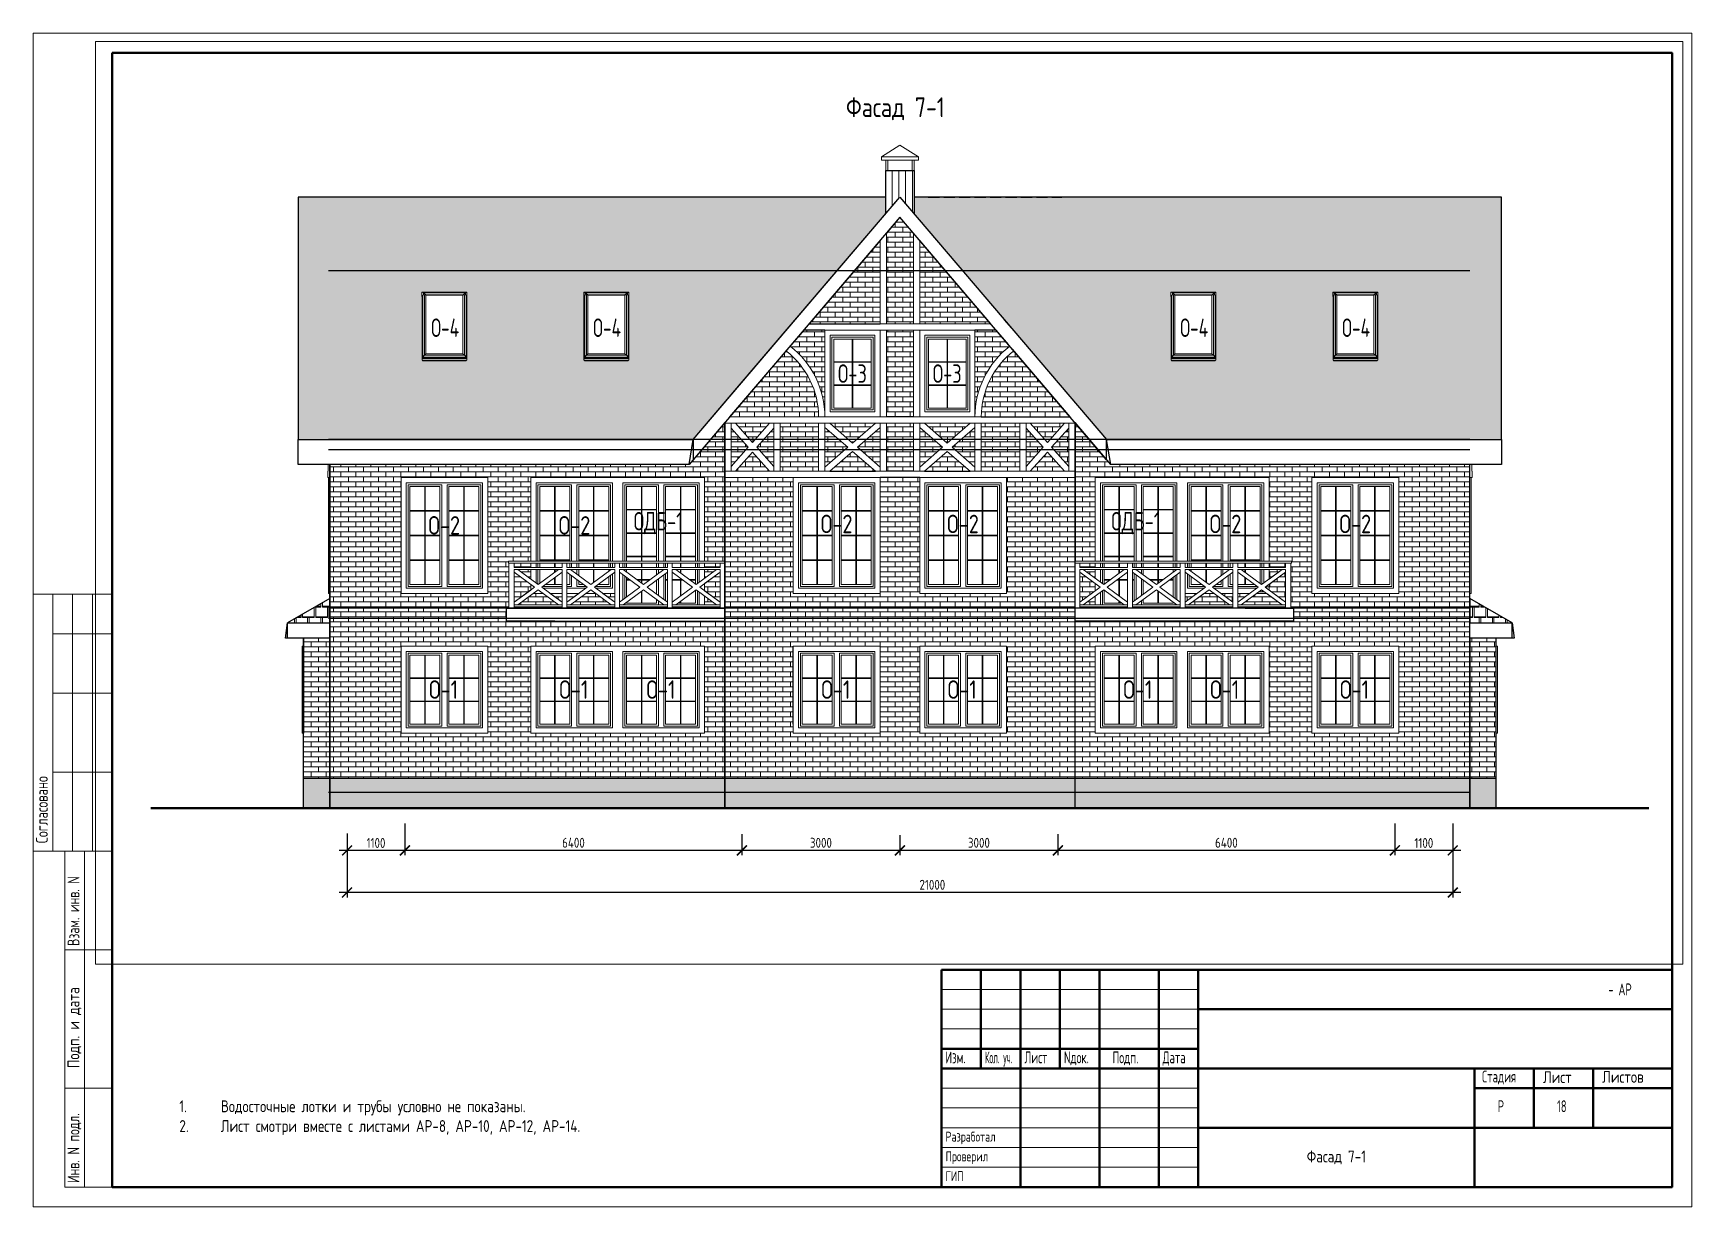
# Paper-space layout 'A18' of a CAD drawing. Header units: millimetres. Extents: x -3 to 417, y -3 to 294.
# The model-space entities are those that its viewports show. They can reach past a viewport. Long polylines and large blocks are cut down to what shows.
import ezdxf
from ezdxf.enums import TextEntityAlignment as Align

# ---------------------------------------------------------------- set-up
doc = ezdxf.new("R2010")
doc.units = ezdxf.units.MM
doc.header["$LTSCALE"] = 100
doc.header["$PDMODE"] = 35
for name, color, linetype, lineweight in [('0.3', 7, 'Continuous', 30), ('0.5', 7, 'Continuous', 50), ('Примітки 0.09', 200, 'Continuous', 9), ('Розміри 0.09', 5, 'Continuous', 9), ('Тонкі 0.18', 142, 'Continuous', 18), ('Штрихування 0.09', 253, 'Continuous', 9)]:
    doc.layers.add(name, color=color, linetype=linetype, lineweight=lineweight)
doc.layers.add('ViewPorts', color=240, linetype='Continuous', plot=False)
doc.styles.add('GOST 2.304', font='CS_Gost2304.shx')
doc.styles.add('SPDS', font='SPDS.shx', dxfattribs={"width": 0.9})
doc.dimstyles.new('SPDS', dxfattribs={"dimscale": 100, "dimtxt": 2.5, "dimasz": 2.5, "dimexe": 1.25, "dimexo": 0.625, "dimtad": 1, "dimrnd": 0.001, "dimtxsty": 'GOST 2.304', "dimblk": 'ARCHTICK', "dimcen": 2.5, "dimdle": 2, "dimadec": 0, "dimazin": 2, "dimtfac": 0.75, "dimtmove": 1, "dimatfit": 3, "dimfxl": 0, "dimtolj": 1, "dimarcsym": 0})
pattern_1 = [(0, (15, -59400), (125, 200), [220, -30]), (0, (15, -59385), (125, 200), [220, -30]), (90, (235, -59400), (-125, 200), [200, -200]), (90, (265, -59400), (-125, 200), [200, -200])]
pattern_2 = [(0, (0, -59400), (0, 94.83852), []), (90, (0, -59400), (-142.24, 94.83852), [94.83852, -94.83852])]

psp = doc.layouts.new('A18')

# ---------------------------------------------------------------- texts
at = {"layer": 'Примітки 0.09', "style": 'SPDS', "width": 0.805546}
psp.add_text('18', height=3, dxfattribs=at).set_placement((382.84, 20.77))
at = {"layer": 'Примітки 0.09', "ltscale": 1000000.0, "insert": (34.01, 23.76), "char_height": 3, "width": 184.999, "attachment_point": 1, "style": 'SPDS'}
psp.add_mtext('\\pi-6.999,l6.999,t10.5;{\\Fcs_gost2304|c204;\\W1;1.^IВодосточные лотки и трубы условно не показаны.\\Fcs_gost2304|c0;\\P\\Fcs_gost2304|c204;2.^IЛист смотри вместе с листами \\C3;АР-\\Fcs_gost2304|c0;8\\Fcs_gost2304|c204;, АР-\\Fcs_gost2304|c0;10\\Fcs_gost2304|c204;, АР-\\Fcs_gost2304|c0;12\\Fcs_gost2304|c204;, АР-14\\C256;.}', dxfattribs=at)
at = {"layer": 'Примітки 0.09', "color": 7, "insert": (326.98, 9.33), "char_height": 3, "width": 70, "attachment_point": 5, "style": 'SPDS'}
psp.add_mtext('{\\W1;\\C256;Фасад 7-1}', dxfattribs=at)

msp = doc.modelspace()

# ---------------------------------------------------------------- texts
at = {"layer": 'Примітки 0.09', "ltscale": 0.75, "style": 'SPDS'}
msp.add_text('Фасад 7-1', height=375, dxfattribs=at).set_placement((172398.027, -182500.895), align=Align.CENTER)
at = {"layer": 'Примітки 0.09', "style": 'SPDS'}
for s, width, p in [('О-4', 0.85, (163847.18, -186672.684)), ('О-4', 0.85, (166922.206, -186672.684)), ('О-4', 0.85, (178072.196, -186672.684)), ('О-4', 0.85, (181147.155, -186672.684)), ('О-3', 0.9, (171581.436, -187543.094)), ('О-3', 0.9, (173381.465, -187543.094)), ('ОДБ-1 ', 0.9, (167975.959, -190345.192)), ('ОДБ-1 ', 0.9, (177045.961, -190345.192))]:
    msp.add_text(s, height=350, dxfattribs=dict(at, width=width)).set_placement(p, align=Align.CENTER)
for s, p in [('О-2', (163829.127, -190422.938)), ('О-2', (166303.359, -190422.938)), ('О-2', (171281.443, -190396.37)), ('О-2', (173681.457, -190396.37)), ('О-2', (178666.372, -190396.37)), ('О-2', (181131.374, -190396.37)), ('О-1', (163816.049, -193539.862)), ('О-1', (166290.281, -193539.862)), ('О-1', (167945.053, -193539.862)), ('О-1', (171266.03, -193539.862)), ('О-1', (173666.006, -193539.862)), ('О-1', (177001.001, -193539.862)), ('О-1', (178650.996, -193539.862)), ('О-1', (181116.028, -193539.862))]:
    msp.add_text(s, height=350, dxfattribs=at).set_placement(p, align=Align.CENTER)

# ---------------------------------------------------------------- blocks, each defined once
blk = doc.blocks.new('A$C1BD929A5')
at = {"layer": 'Тонкі 0.18', "color": 0, "extrusion": (1, 0, 0)}
for points, elevation in [([(8500, 0), (15000, 0)], -2000), ([(14000, 0), (15000, 0)], -1500), ([(14000, 0), (15000, 0)], -1000), ([(14000, 0), (15000, 0)], -500), ([(12500, 0), (14000, 0)], -1500), ([(12500, 0), (14000, 0)], -1000), ([(12500, 0), (14000, 0)], -500), ([(10500, 0), (12500, 0)], -1500), ([(10500, 0), (12500, 0)], -1000), ([(10500, 0), (12500, 0)], -500), ([(8500, 0), (10500, 0)], -1500), ([(8500, 0), (10500, 0)], -1000), ([(8500, 0), (10500, 0)], -500), ([(0, 0), (8500, 0)], -1200), ([(0, 0), (8500, 0)], -700)]:
    blk.add_lwpolyline(points, dxfattribs=dict(at, elevation=elevation))
at = {"layer": 'Тонкі 0.18', "color": 0, "extrusion": (0, 1, 0)}
for points, elevation in [([(2000, 0), (0, 0)], 15000), ([(1500, 0), (1000, 0)], 14000), ([(1000, 0), (500, 0)], 14000), ([(500, 0), (0, 0)], 14000), ([(1500, 0), (1000, 0)], 12500), ([(1000, 0), (500, 0)], 12500), ([(500, 0), (0, 0)], 12500), ([(1500, 0), (1000, 0)], 10500), ([(1000, 0), (500, 0)], 10500), ([(500, 0), (0, 0)], 10500), ([(2000, 0), (0, 0)], 8500), ([(1200, 0), (0, 0)], 8500), ([(1200, 0), (0, 0)], 6000), ([(1200, 0), (0, 0)], 2500)]:
    blk.add_lwpolyline(points, dxfattribs=dict(at, elevation=elevation))
at = {"layer": 'Тонкі 0.18', "color": 0, "extrusion": (1, 0, 0)}
blk.add_lwpolyline([(0, 0), (8500, 0)], dxfattribs=at)
at = {"layer": 'Тонкі 0.18', "color": 0, "extrusion": (0, 1, 0)}
blk.add_lwpolyline([(1200, 0), (0, 0)], dxfattribs=at)
at = {"layer": 'Тонкі 0.18', "color": 0, "ltscale": 0.01, "style": 'SPDS'}
for s, width, p in [('Согласовано', 0.95, (-1630, 8700)), ('Взам. инв. N', 0.898187, (-830, 6100)), ('Инв. N подл.', 0.909605, (-830, 100))]:
    blk.add_text(s, height=300, rotation=90, dxfattribs=dict(at, width=width)).set_placement(p)
blk.add_text('Подп. и дата', height=300, rotation=90, dxfattribs=at).set_placement((-830, 3010))
blk = doc.blocks.new('A$C2803562B')
at = {"color": 7, "lineweight": 50, "extrusion": (1, 0, 0)}
for points, elevation in [([(5500, 0), (5000, 0)], -17500), ([(5500, 0), (5000, 0)], -16500), ([(5500, 0), (5000, 0)], -15500), ([(5500, 0), (5000, 0)], -14500), ([(5500, 0), (5000, 0)], -13000), ([(5500, 0), (5000, 0)], -12000), ([(5000, 0), (4500, 0)], -17500), ([(5000, 0), (4500, 0)], -16500), ([(5000, 0), (4500, 0)], -15500), ([(5000, 0), (4500, 0)], -14500), ([(5000, 0), (4500, 0)], -13000), ([(5000, 0), (4500, 0)], -12000), ([(4500, 0), (4000, 0)], -17500), ([(4500, 0), (4000, 0)], -16500), ([(4500, 0), (4000, 0)], -15500), ([(4500, 0), (4000, 0)], -14500), ([(4500, 0), (4000, 0)], -13000), ([(4500, 0), (4000, 0)], -12000), ([(4000, 0), (3500, 0)], -17500), ([(4000, 0), (3500, 0)], -16500), ([(4000, 0), (3500, 0)], -15500), ([(4000, 0), (3500, 0)], -14500), ([(4000, 0), (3500, 0)], -13000), ([(4000, 0), (3500, 0)], -12000), ([(3500, 0), (3000, 0)], -17500), ([(3500, 0), (3000, 0)], -16500), ([(3500, 0), (3000, 0)], -15500), ([(3500, 0), (3000, 0)], -14500), ([(3500, 0), (3000, 0)], -13000), ([(3500, 0), (3000, 0)], -12000), ([(3000, 0), (2500, 0)], -16500), ([(3000, 0), (2500, 0)], -14500), ([(3000, 0), (2500, 0)], -13000), ([(3000, 0), (2500, 0)], -12000), ([(3000, 0), (2500, 0)], -5000), ([(3000, 0), (2500, 0)], -3500), ([(3000, 0), (2500, 0)], -2000), ([(2500, 0), (2000, 0)], -16500), ([(2500, 0), (2000, 0)], -14500), ([(2500, 0), (2000, 0)], -13000), ([(2500, 0), (2000, 0)], -12000), ([(2500, 0), (2000, 0)], -5000), ([(2500, 0), (2000, 0)], -3500), ([(2500, 0), (2000, 0)], -2000), ([(2000, 0), (1500, 0)], -16500), ([(2000, 0), (1500, 0)], -14500), ([(2000, 0), (1500, 0)], -13000), ([(2000, 0), (1500, 0)], -12000), ([(2000, 0), (1500, 0)], -5000), ([(2000, 0), (1500, 0)], -3500), ([(2000, 0), (1500, 0)], -2000), ([(1500, 0), (1000, 0)], -16500), ([(1500, 0), (1000, 0)], -14500), ([(1500, 0), (1000, 0)], -13000), ([(1500, 0), (1000, 0)], -12000), ([(1500, 0), (0, 0)], -5000), ([(1000, 0), (500, 0)], -16500), ([(1000, 0), (500, 0)], -14500), ([(1000, 0), (500, 0)], -13000), ([(1000, 0), (500, 0)], -12000), ([(500, 0), (0, 0)], -16500), ([(500, 0), (0, 0)], -14500), ([(500, 0), (0, 0)], -13000), ([(500, 0), (0, 0)], -12000)]:
    blk.add_lwpolyline(points, dxfattribs=dict(at, elevation=elevation))
at = {"color": 7, "extrusion": (0, 1, 0)}
for points, elevation in [([(18500, 0), (17500, 0)], 5000), ([(17500, 0), (16500, 0)], 5000), ([(16500, 0), (15500, 0)], 5000), ([(15500, 0), (14500, 0)], 5000), ([(14500, 0), (13000, 0)], 5000), ([(13000, 0), (12000, 0)], 5000), ([(18500, 0), (17500, 0)], 4500), ([(17500, 0), (16500, 0)], 4500), ([(16500, 0), (15500, 0)], 4500), ([(15500, 0), (14500, 0)], 4500), ([(14500, 0), (13000, 0)], 4500), ([(13000, 0), (12000, 0)], 4500), ([(18500, 0), (17500, 0)], 4000), ([(17500, 0), (16500, 0)], 4000), ([(16500, 0), (15500, 0)], 4000), ([(15500, 0), (14500, 0)], 4000), ([(14500, 0), (13000, 0)], 4000), ([(13000, 0), (12000, 0)], 4000), ([(18500, 0), (17500, 0)], 2500), ([(17500, 0), (16500, 0)], 2500), ([(16500, 0), (15500, 0)], 2500), ([(15500, 0), (14500, 0)], 2500), ([(14500, 0), (13000, 0)], 2500), ([(13000, 0), (12000, 0)], 2500), ([(18500, 0), (17500, 0)], 2000), ([(17500, 0), (16500, 0)], 2000), ([(16500, 0), (15500, 0)], 2000), ([(15500, 0), (14500, 0)], 2000), ([(14500, 0), (13000, 0)], 2000), ([(13000, 0), (12000, 0)], 2000), ([(18500, 0), (17500, 0)], 1500), ([(17500, 0), (16500, 0)], 1500), ([(16500, 0), (15500, 0)], 1500), ([(15500, 0), (14500, 0)], 1500), ([(14500, 0), (13000, 0)], 1500), ([(13000, 0), (12000, 0)], 1500), ([(18500, 0), (17500, 0)], 1000), ([(17500, 0), (16500, 0)], 1000), ([(16500, 0), (15500, 0)], 1000), ([(15500, 0), (14500, 0)], 1000), ([(14500, 0), (13000, 0)], 1000), ([(13000, 0), (12000, 0)], 1000), ([(18500, 0), (17500, 0)], 500), ([(17500, 0), (16500, 0)], 500), ([(16500, 0), (15500, 0)], 500), ([(15500, 0), (14500, 0)], 500), ([(14500, 0), (13000, 0)], 500), ([(13000, 0), (12000, 0)], 500)]:
    blk.add_lwpolyline(points, dxfattribs=dict(at, elevation=elevation))
at = {"color": 7, "lineweight": 50, "extrusion": (0, 1, 0)}
for points, elevation in [([(12000, 0), (5000, 0)], 4500), ([(5000, 0), (3500, 0)], 4500), ([(3500, 0), (2000, 0)], 4500), ([(2000, 0), (0, 0)], 4500), ([(18500, 0), (17500, 0)], 3500), ([(17500, 0), (16500, 0)], 3500), ([(16500, 0), (15500, 0)], 3500), ([(15500, 0), (14500, 0)], 3500), ([(14500, 0), (13000, 0)], 3500), ([(13000, 0), (12000, 0)], 3500), ([(18500, 0), (17500, 0)], 3000), ([(17500, 0), (16500, 0)], 3000), ([(16500, 0), (15500, 0)], 3000), ([(15500, 0), (14500, 0)], 3000), ([(14500, 0), (13000, 0)], 3000), ([(13000, 0), (12000, 0)], 3000), ([(12000, 0), (5000, 0)], 3000), ([(5000, 0), (3500, 0)], 3000), ([(3500, 0), (2000, 0)], 3000), ([(2000, 0), (0, 0)], 3000), ([(5000, 0), (3500, 0)], 2500), ([(3500, 0), (2000, 0)], 2500), ([(2000, 0), (0, 0)], 2500), ([(12000, 0), (5000, 0)], 1500), ([(5000, 0), (3500, 0)], 1500), ([(3500, 0), (2000, 0)], 1500), ([(2000, 0), (0, 0)], 1500)]:
    blk.add_lwpolyline(points, dxfattribs=dict(at, elevation=elevation))
at = {"extrusion": (0, 1, 0)}
blk.add_lwpolyline([(18500, 0), (0, 0)], dxfattribs=at)
at = {"layer": '0.5', "color": 0, "extrusion": (1, 0, 0), "elevation": -18500}
blk.add_lwpolyline([(5500, 0), (0, 0)], dxfattribs=at)
at = {"layer": '0.5', "color": 0, "extrusion": (0, 1, 0), "elevation": 5500}
blk.add_lwpolyline([(18500, 0), (0, 0)], dxfattribs=at)
at = {"layer": '0.5', "color": 0, "extrusion": (1, 0, 0)}
blk.add_lwpolyline([(5500, 0), (0, 0)], dxfattribs=at)
at = {"layer": '0.5', "color": 0, "extrusion": (0, 1, 0)}
blk.add_lwpolyline([(18500, 0), (0, 0)], dxfattribs=at)
at = {"color": 7, "style": 'SPDS'}
for s, height, width, p in [('- АР', 300, 0.805546, (-1613, 4850)), ('Изм.', 300, 0.8, (-18400, 3130)), ('Кол. уч.', 300, 0.6, (-17400, 3130)), ('Лист', 300, 0.8, (-16400, 3130)), ('Nдок.', 300, 0.8, (-15400, 3130)), ('Подп.', 300, 0.8, (-14169, 3130)), ('Дата', 300, 0.8, (-12900, 3130)), ('Стадия', 300, 0.805546, (-4811, 2646)), ('Р', 300, 0.805546, (-4415, 1895)), ('Разработал', 250, 0.9, (-18396, 1150)), ('Проверил', 250, 0.9, (-18396, 650)), ('ГИП', 250, 0.9, (-18396, 150))]:
    blk.add_text(s, height=height, dxfattribs=dict(at, width=width)).set_placement(p)
for s, p in [('Лист', (-3269, 2630)), ('Листов', (-1769, 2638))]:
    blk.add_text(s, height=300, dxfattribs=at).set_placement(p)
blk = doc.blocks.new('_ArchTick')
at = {"color": 0, "linetype": 'ByBlock', "const_width": 0.15}
blk.add_lwpolyline([(-0.5, -0.5), (0.5, 0.5)], dxfattribs=at)
blk = doc.blocks.new('*D294')
at = {"layer": 'Defpoints', "color": 0, "transparency": 16777216}
for p in [(181884, -195861), (182984, -195861), (181884, -196417)]:
    blk.add_point(p, dxfattribs=at)
at = {"layer": 'Розміри 0.09', "color": 0, "lineweight": -2, "transparency": 16777216}
for p, q in [((181884, -195908), (181884, -196510)), ((182984, -195908), (182984, -196510)), ((183134, -196417), (181734, -196417))]:
    blk.add_line(p, q, dxfattribs=at)
at = {"layer": 'Розміри 0.09', "color": 0, "lineweight": -2, "transparency": 16777216, "xscale": 187.5, "yscale": 187.5, "zscale": 187.5, "rotation": 180}
blk.add_blockref('_ArchTick', (181884, -196417), dxfattribs=at)
at = {"layer": 'Розміри 0.09', "color": 0, "lineweight": -2, "transparency": 16777216, "xscale": 187.5, "yscale": 187.5, "zscale": 187.5}
blk.add_blockref('_ArchTick', (182984, -196417), dxfattribs=at)
at = {"layer": 'Розміри 0.09', "color": 0, "transparency": 16777216, "insert": (182434, -196276), "char_height": 187.5, "attachment_point": 5, "style": 'GOST 2.304'}
blk.add_mtext('\\A1;1100', dxfattribs=at)
blk = doc.blocks.new('*D295')
at = {"layer": 'Defpoints', "color": 0, "transparency": 16777216}
for p in [(181884, -195861), (175484, -196060), (175484, -196417)]:
    blk.add_point(p, dxfattribs=at)
at = {"layer": 'Розміри 0.09', "color": 0, "lineweight": -2, "transparency": 16777216}
for p, q in [((181884, -195908), (181884, -196510)), ((175484, -196107), (175484, -196510)), ((182034, -196417), (175334, -196417))]:
    blk.add_line(p, q, dxfattribs=at)
at = {"layer": 'Розміри 0.09', "color": 0, "lineweight": -2, "transparency": 16777216, "xscale": 187.5, "yscale": 187.5, "zscale": 187.5, "rotation": 180}
blk.add_blockref('_ArchTick', (175484, -196417), dxfattribs=at)
at = {"layer": 'Розміри 0.09', "color": 0, "lineweight": -2, "transparency": 16777216, "xscale": 187.5, "yscale": 187.5, "zscale": 187.5}
blk.add_blockref('_ArchTick', (181884, -196417), dxfattribs=at)
at = {"layer": 'Розміри 0.09', "color": 0, "transparency": 16777216, "insert": (178684, -196271), "char_height": 187.5, "attachment_point": 5, "style": 'GOST 2.304'}
blk.add_mtext('\\A1;6400', dxfattribs=at)
blk = doc.blocks.new('*D296')
at = {"layer": 'Defpoints', "color": 0, "transparency": 16777216}
for p in [(172484, -196079), (175484, -196060), (172484, -196417)]:
    blk.add_point(p, dxfattribs=at)
at = {"layer": 'Розміри 0.09', "color": 0, "lineweight": -2, "transparency": 16777216}
for p, q in [((172484, -196126), (172484, -196510)), ((175484, -196107), (175484, -196510)), ((175634, -196417), (172334, -196417))]:
    blk.add_line(p, q, dxfattribs=at)
at = {"layer": 'Розміри 0.09', "color": 0, "lineweight": -2, "transparency": 16777216, "xscale": 187.5, "yscale": 187.5, "zscale": 187.5, "rotation": 180}
blk.add_blockref('_ArchTick', (172484, -196417), dxfattribs=at)
at = {"layer": 'Розміри 0.09', "color": 0, "lineweight": -2, "transparency": 16777216, "xscale": 187.5, "yscale": 187.5, "zscale": 187.5}
blk.add_blockref('_ArchTick', (175484, -196417), dxfattribs=at)
at = {"layer": 'Розміри 0.09', "color": 0, "transparency": 16777216, "insert": (173984, -196272), "char_height": 187.5, "attachment_point": 5, "style": 'GOST 2.304'}
blk.add_mtext('\\A1;3000', dxfattribs=at)
blk = doc.blocks.new('*D297')
at = {"layer": 'Defpoints', "color": 0, "transparency": 16777216}
for p in [(169484, -196060), (172484, -196079), (169484, -196417)]:
    blk.add_point(p, dxfattribs=at)
at = {"layer": 'Розміри 0.09', "color": 0, "lineweight": -2, "transparency": 16777216}
for p, q in [((169484, -196107), (169484, -196510)), ((172484, -196126), (172484, -196510)), ((172634, -196417), (169334, -196417))]:
    blk.add_line(p, q, dxfattribs=at)
at = {"layer": 'Розміри 0.09', "color": 0, "lineweight": -2, "transparency": 16777216, "xscale": 187.5, "yscale": 187.5, "zscale": 187.5, "rotation": 180}
blk.add_blockref('_ArchTick', (169484, -196417), dxfattribs=at)
at = {"layer": 'Розміри 0.09', "color": 0, "lineweight": -2, "transparency": 16777216, "xscale": 187.5, "yscale": 187.5, "zscale": 187.5}
blk.add_blockref('_ArchTick', (172484, -196417), dxfattribs=at)
at = {"layer": 'Розміри 0.09', "color": 0, "transparency": 16777216, "insert": (170984, -196272), "char_height": 187.5, "attachment_point": 5, "style": 'GOST 2.304'}
blk.add_mtext('\\A1;3000', dxfattribs=at)
blk = doc.blocks.new('*D298')
at = {"layer": 'Defpoints', "color": 0, "transparency": 16777216}
for p in [(163084, -195861), (169484, -196060), (163084, -196417)]:
    blk.add_point(p, dxfattribs=at)
at = {"layer": 'Розміри 0.09', "color": 0, "lineweight": -2, "transparency": 16777216}
for p, q in [((163084, -195908), (163084, -196510)), ((169484, -196107), (169484, -196510)), ((169634, -196417), (162934, -196417))]:
    blk.add_line(p, q, dxfattribs=at)
at = {"layer": 'Розміри 0.09', "color": 0, "lineweight": -2, "transparency": 16777216, "xscale": 187.5, "yscale": 187.5, "zscale": 187.5, "rotation": 180}
blk.add_blockref('_ArchTick', (163084, -196417), dxfattribs=at)
at = {"layer": 'Розміри 0.09', "color": 0, "lineweight": -2, "transparency": 16777216, "xscale": 187.5, "yscale": 187.5, "zscale": 187.5}
blk.add_blockref('_ArchTick', (169484, -196417), dxfattribs=at)
at = {"layer": 'Розміри 0.09', "color": 0, "transparency": 16777216, "insert": (166284, -196271), "char_height": 187.5, "attachment_point": 5, "style": 'GOST 2.304'}
blk.add_mtext('\\A1;6400', dxfattribs=at)
blk = doc.blocks.new('*D299')
at = {"layer": 'Defpoints', "color": 0, "transparency": 16777216}
for p in [(163084, -195861), (161984, -196052), (161984, -196417)]:
    blk.add_point(p, dxfattribs=at)
at = {"layer": 'Розміри 0.09', "color": 0, "lineweight": -2, "transparency": 16777216}
for p, q in [((163084, -195908), (163084, -196510)), ((161984, -196099), (161984, -196510)), ((163234, -196417), (161834, -196417))]:
    blk.add_line(p, q, dxfattribs=at)
at = {"layer": 'Розміри 0.09', "color": 0, "lineweight": -2, "transparency": 16777216, "xscale": 187.5, "yscale": 187.5, "zscale": 187.5, "rotation": 180}
blk.add_blockref('_ArchTick', (161984, -196417), dxfattribs=at)
at = {"layer": 'Розміри 0.09', "color": 0, "lineweight": -2, "transparency": 16777216, "xscale": 187.5, "yscale": 187.5, "zscale": 187.5}
blk.add_blockref('_ArchTick', (163084, -196417), dxfattribs=at)
at = {"layer": 'Розміри 0.09', "color": 0, "transparency": 16777216, "insert": (162534, -196276), "char_height": 187.5, "attachment_point": 5, "style": 'GOST 2.304'}
blk.add_mtext('\\A1;1100', dxfattribs=at)
blk = doc.blocks.new('*D300')
at = {"layer": 'Defpoints', "color": 0, "transparency": 16777216}
for p in [(161984, -196417), (182984, -196417), (161984, -197217)]:
    blk.add_point(p, dxfattribs=at)
at = {"layer": 'Розміри 0.09', "color": 0, "lineweight": -2, "transparency": 16777216}
for p, q in [((161984, -196463), (161984, -197310)), ((182984, -196463), (182984, -197310)), ((183134, -197217), (161834, -197217))]:
    blk.add_line(p, q, dxfattribs=at)
at = {"layer": 'Розміри 0.09', "color": 0, "lineweight": -2, "transparency": 16777216, "xscale": 187.5, "yscale": 187.5, "zscale": 187.5, "rotation": 180}
blk.add_blockref('_ArchTick', (161984, -197217), dxfattribs=at)
at = {"layer": 'Розміри 0.09', "color": 0, "lineweight": -2, "transparency": 16777216, "xscale": 187.5, "yscale": 187.5, "zscale": 187.5}
blk.add_blockref('_ArchTick', (182984, -197217), dxfattribs=at)
at = {"layer": 'Розміри 0.09', "color": 0, "transparency": 16777216, "insert": (173100, -197069), "char_height": 187.5, "attachment_point": 5, "style": 'GOST 2.304'}
blk.add_mtext('\\A1;21000', dxfattribs=at)

# ---------------------------------------------------------------- dimensions: what is measured, and where the dimension line sits
at = {"layer": 'Розміри 0.09'}
for base, p1, p2, picture, middle in [((161984.165, -196416.577), (163084.165, -195860.639), (161984.165, -196051.853), '*D299', (162534.165, -196275.952)), ((163084.165, -196416.577), (169484.165, -196059.838), (163084.165, -195860.639), '*D298', (166284.165, -196270.526)), ((175484.165, -196416.577), (181884.165, -195860.639), (175484.165, -196059.838), '*D295', (178684.165, -196270.526)), ((181884.165, -196416.577), (182984.165, -195860.639), (181884.165, -195860.639), '*D294', (182434.165, -196275.952)), ((169484.165, -196416.577), (172484.165, -196078.796), (169484.165, -196059.838), '*D297', (170984.165, -196272.068)), ((172484.165, -196416.577), (175484.165, -196059.838), (172484.165, -196078.796), '*D296', (173984.165, -196272.068))]:
    dim = msp.add_linear_dim(base=base, p1=p1, p2=p2, angle=180, dimstyle='SPDS', override={"dimscale": 75, "dimlfac": 1, "dimtxsty": 'GOST 2.304', "dimblk1": 'ArchTick', "dimblk2": 'ArchTick', "dimsah": 1, "dimtolj": 1}, dxfattribs=at)
    dim.commit()
    dim.dimension.update_dxf_attribs({"geometry": picture, "text_midpoint": middle})
dim = msp.add_linear_dim(base=(161984.165, -197216.577), p1=(182984.165, -196416.577), p2=(161984.165, -196416.577), angle=180, dimstyle='SPDS', override={"dimscale": 75, "dimlfac": 1, "dimtxsty": 'GOST 2.304', "dimblk1": 'ArchTick', "dimblk2": 'ArchTick', "dimsah": 1, "dimtolj": 1}, dxfattribs=at)
dim.commit()
dim.dimension.update_dxf_attribs({"geometry": '*D300', "text_midpoint": (173100.04, -197216.577), "dimtype": 160})

# ---------------------------------------------------------------- hatches: boundary and pattern name
at = {"layer": 'Тонкі 0.18'}
for points in [[(167864.262, -191287.248), (167863.662, -191287.623), (167864.262, -191287.623), (167864.262, -191287.248)], [(177104.07, -191287.248), (177104.67, -191287.623), (177104.07, -191287.623), (177104.07, -191287.248)]]:
    msp.add_hatch(color=256, dxfattribs=at).paths.add_polyline_path(points, flags=0)
at = {"layer": 'Штрихування 0.09', "ltscale": 0.75}
h = msp.add_hatch(dxfattribs=at)
h.set_pattern_fill('ANSI31', color=256, scale=40, angle=45, style=0)
h.set_pattern_definition([(90, (0, -59400), (-127, 2e-14), [])])
h.paths.add_polyline_path([(172754.128, -183516.629), (172714.128, -183516.629), (172214.128, -183516.629), (172214.128, -184333.064), (172484.128, -184016.629), (172754.128, -184333.061)])
h = msp.add_hatch(dxfattribs=at)
h.set_pattern_fill('SQSHNGLE', color=256, scale=500, style=0, pattern_type=2)
h.set_pattern_definition(pattern_1)
h.paths.add_polyline_path([(166484.132, -185886.868), (166482.181, -185887.889), (166482.181, -185824.836), (166909.171, -185824.836), (166909.171, -184016.629), (163834.182, -184016.629), (163834.182, -185824.836), (164261.127, -185824.836), (164261.127, -185887.889), (164259.177, -185886.866), (164259.177, -187079.927), (164259.177, -187123.222), (163834.182, -187123.222), (163834.182, -188616.656), (166909.171, -188616.656), (166909.171, -187123.222), (166484.132, -187123.222), (166484.132, -187079.927)])
h.paths.add_polyline_path([(163834.182, -184016.629), (161059.171, -184016.629), (161059.171, -188616.656), (163834.182, -188616.656), (163834.182, -187123.222), (163409.166, -187123.222), (163409.166, -187079.927), (163409.166, -185886.846), (163407.162, -185887.889), (163407.162, -185824.836), (163834.182, -185824.836)])
h.paths.add_polyline_path([(172214.128, -184333.064), (172214.128, -184016.629), (166909.171, -184016.629), (166909.171, -185824.836), (167336.161, -185824.836), (167336.161, -185887.889), (167334.135, -185886.846), (167334.135, -187079.927), (167334.135, -187123.222), (166909.171, -187123.222), (166909.171, -188616.656), (168559.166, -188616.656), (169496.961, -187517.534)])
h = msp.add_hatch(dxfattribs=at)
h.set_pattern_fill('SQSHNGLE', color=256, scale=500, style=0, pattern_type=2)
h.set_pattern_definition(pattern_1)
h.paths.add_polyline_path([(183909.124, -184016.629), (181134.12, -184016.629), (181134.12, -185824.836), (181561.11, -185824.836), (181561.11, -185887.889), (181559.159, -185886.866), (181559.159, -187079.927), (181559.159, -187110.766), (181549.104, -187110.766), (181549.104, -187123.222), (181134.12, -187123.222), (181134.12, -188616.656), (183909.124, -188616.656)])
h.paths.add_polyline_path([(181134.12, -184016.629), (178059.161, -184016.629), (178059.161, -185824.836), (178486.151, -185824.836), (178486.151, -185887.889), (178484.125, -185886.846), (178484.125, -187079.927), (178484.125, -187110.766), (178474.145, -187110.766), (178474.145, -187123.222), (178059.161, -187123.222), (178059.161, -188616.656), (181134.12, -188616.656), (181134.12, -187123.222), (180719.135, -187123.222), (180719.135, -187110.766), (180709.155, -187110.766), (180709.155, -187079.927), (180709.155, -185886.846), (180707.129, -185887.889), (180707.129, -185824.836), (181134.12, -185824.836)])
h.paths.add_polyline_path([(178059.161, -184016.629), (172754.128, -184016.629), (172754.128, -184333.061), (176409.166, -188616.656), (178059.161, -188616.656), (178059.161, -187123.222), (177644.176, -187123.222), (177644.176, -187110.766), (177634.122, -187110.766), (177634.122, -187079.927), (177634.122, -185886.866), (177632.171, -185887.889), (177632.171, -185824.836), (178059.161, -185824.836)])
h = msp.add_hatch(dxfattribs=at)
h.set_pattern_fill('AR-BRSTD', color=256, scale=1.4, style=0)
h.set_pattern_definition(pattern_2)
h.paths.add_polyline_path([(172859.156, -184841.308), (172859.156, -186421.625), (174207.583, -186421.625)])
h.paths.add_polyline_path([(172739.174, -184700.693), (172484.128, -184401.786), (172229.158, -184700.638), (172229.158, -186421.625), (172739.174, -186421.625)])
h.paths.add_polyline_path([(172109.176, -184841.277), (170760.711, -186421.625), (172109.176, -186421.625)])
h.paths.add_polyline_path([(172739.174, -186541.629), (172229.158, -186541.629), (172229.158, -188191.654), (172739.174, -188191.654)])
h = msp.add_hatch(dxfattribs=at)
h.set_pattern_fill('AR-BRSTD', color=256, scale=1.4, style=0)
h.set_pattern_definition([(180, (344963.3, -59400), (0, 94.83852), []), (90, (344963.3, -59400), (142.24, 94.83852), [94.83852, -94.83852])])
h.paths.add_polyline_path([(169245.442, -188191.654), (170315.326, -186937.734), (170411.836, -187017.973), (170481.961, -187085.169), (170580.623, -187195.621), (170647.933, -187284.746), (170736.345, -187426.188), (170800.801, -187556.332), (170858.782, -187709.427), (170907.787, -187904.092), (170928.301, -188055.523), (170934.175, -188191.627)])
h.paths.add_polyline_path([(170393.327, -186846.34), (170653.335, -186541.621), (171054.175, -186541.621), (171054.175, -188191.654), (171050, -188072.568), (171035.964, -187943.479), (171016.677, -187836.569), (170953.918, -187616.503), (170885.536, -187453.494), (170758.518, -187233.682), (170658.955, -187101.98), (170562.357, -186995.791), (170478.139, -186916.329)])
h = msp.add_hatch(dxfattribs=at)
h.set_pattern_fill('AR-BRSTD', color=256, scale=1.4, style=0)
h.set_pattern_definition(pattern_2)
h.paths.add_polyline_path([(175717.863, -188191.654), (174647.979, -186937.734), (174551.468, -187017.973), (174481.344, -187085.169), (174382.681, -187195.621), (174315.372, -187284.746), (174226.96, -187426.188), (174162.504, -187556.332), (174104.523, -187709.427), (174055.518, -187904.092), (174035.004, -188055.523), (174029.129, -188191.627)])
h.paths.add_polyline_path([(174569.978, -186846.34), (174309.97, -186541.621), (173909.129, -186541.621), (173909.129, -188191.654), (173913.304, -188072.568), (173927.341, -187943.479), (173946.627, -187836.569), (174009.387, -187616.503), (174077.768, -187453.494), (174204.787, -187233.682), (174304.35, -187101.98), (174400.947, -186995.791), (174485.166, -186916.329)])
at = {"layer": 'Штрихування 0.09'}
for points in [[(173739.174, -187581.615), (173729.119, -187581.615), (173729.119, -187591.595), (173739.174, -187591.595), (173739.174, -187581.615)], [(171234.186, -189476.639), (171234.186, -189476.939), (171334.133, -189476.939), (171334.133, -189476.639), (171234.186, -189476.639)], [(173734.146, -189476.639), (173634.124, -189476.639), (173634.124, -189476.939), (173734.146, -189476.939), (173734.146, -189476.639)], [(171929.165, -190904.116), (171929.165, -190914.096), (171939.145, -190914.096), (171939.145, -190904.116), (171929.165, -190904.116)], [(163884.149, -192676.607), (163784.201, -192676.607), (163784.201, -192676.982), (163884.149, -192676.982), (163884.149, -192676.607)], [(171234.186, -192676.607), (171234.186, -192676.982), (171334.133, -192676.982), (171334.133, -192676.607), (171234.186, -192676.607)], [(173734.146, -192676.607), (173634.124, -192676.607), (173634.124, -192676.982), (173734.146, -192676.982), (173734.146, -192676.607)], [(181084.108, -192676.607), (181084.108, -192676.982), (181184.131, -192676.982), (181184.131, -192676.607), (181084.108, -192676.607)]]:
    msp.add_hatch(color=256, dxfattribs=at).paths.add_polyline_path(points, flags=0)
at = {"layer": 'Штрихування 0.09', "ltscale": 0.75}
h = msp.add_hatch(dxfattribs=at)
h.set_pattern_fill('AR-BRSTD', color=256, scale=1.4, style=0)
h.set_pattern_definition(pattern_2)
h.paths.add_polyline_path([(165474.228, -190966.621), (165159.229, -190966.621), (165159.229, -191046.609), (165474.228, -191046.609)], flags=17)
h.paths.add_polyline_path([(165474.228, -191086.603), (165226.686, -191086.603), (165474.228, -191268.864)], flags=17)
h.paths.add_polyline_path([(165474.228, -191368.211), (165159.229, -191136.276), (165159.229, -191706.922), (165474.228, -191474.987)], flags=17)
h.paths.add_polyline_path([(165709.758, -191541.619), (165518.731, -191541.619), (165226.686, -191756.595), (166001.803, -191756.595)], flags=17)
h.paths.add_polyline_path([(166069.26, -191541.619), (165844.696, -191541.619), (166069.26, -191706.922)], flags=17)
h.paths.add_polyline_path([(166383.792, -191541.619), (166159.228, -191541.619), (166159.228, -191706.922)], flags=17)
h.paths.add_polyline_path([(166709.757, -191541.619), (166518.73, -191541.619), (166226.685, -191756.595), (167001.803, -191756.595)], flags=17)
h.paths.add_polyline_path([(167069.26, -191541.619), (166844.696, -191541.619), (167069.26, -191706.922)], flags=17)
h.paths.add_polyline_path([(165474.153, -189341.65), (167124.186, -189341.65), (168774.143, -189341.65), (168774.143, -190441.634), (169159.151, -190441.634), (169159.151, -189341.65), (169159.151, -189221.593), (169159.151, -188311.636), (169159.151, -188298.636), (168559.166, -189001.814), (168559.127, -189001.78), (168480.154, -189094.333), (161659.171, -189094.333), (161659.171, -190441.634), (163009.166, -190441.634), (163009.166, -189341.65), (164659.191, -189341.65), (164659.191, -190441.634), (165474.153, -190441.634)])
h.paths.add_polyline_path([(165474.153, -190441.634), (164659.191, -190441.634), (164659.191, -191541.619), (163009.166, -191541.619), (163009.166, -190441.634), (161659.171, -190441.634), (161659.171, -193366.634), (163009.166, -193366.634), (163009.166, -192541.618), (164659.191, -192541.618), (164659.191, -193366.634), (165474.153, -193366.634), (165474.153, -192541.618), (168774.143, -192541.618), (168774.143, -193366.634), (169159.151, -193366.634), (169159.151, -192066.595), (165009.206, -192066.595), (165009.206, -191816.598), (165059.206, -191816.598), (165059.206, -190966.621), (165049.226, -190966.621), (165049.226, -190926.627), (165474.153, -190926.627)])
h.paths.add_polyline_path([(169159.151, -193366.634), (168774.143, -193366.634), (168774.143, -194191.651), (165474.153, -194191.651), (165474.153, -193366.634), (164659.191, -193366.634), (164659.191, -194191.576), (164659.191, -194191.651), (163009.166, -194191.651), (163009.166, -193366.634), (161659.171, -193366.634), (161659.171, -195046.592), (169159.151, -195046.592)])
h.paths.add_polyline_path([(169159.151, -190441.634), (168774.143, -190441.634), (168774.143, -190926.627), (169159.151, -190926.627)])
h.paths.add_polyline_path([(169069.258, -190966.621), (168774.218, -190966.621), (168774.218, -191046.609), (169069.258, -191046.609)], flags=17)
h.paths.add_polyline_path([(169001.801, -191086.603), (168774.218, -191086.603), (168774.218, -191254.172)], flags=17)
h.paths.add_polyline_path([(169069.258, -191136.276), (168774.218, -191353.515), (168774.218, -191489.741), (169069.258, -191706.922)], flags=17)
h.paths.add_polyline_path([(168774.218, -191589.07), (168774.218, -191756.595), (169001.801, -191756.595)], flags=17)
h = msp.add_hatch(dxfattribs=at)
h.set_pattern_fill('AR-BRSTD', color=256, scale=1.4, style=0)
h.set_pattern_definition(pattern_2)
h.paths.add_polyline_path([(175689.124, -188401.829), (175364.445, -188766.652), (175689.124, -189131.4)])
h.paths.add_polyline_path([(175608.836, -188311.636), (174959.478, -188311.636), (175284.157, -188676.384)])
h.paths.add_polyline_path([(174879.115, -188401.829), (174879.115, -189131.4), (175203.794, -188766.652)])
h.paths.add_polyline_path([(175284.157, -188856.845), (174959.478, -189221.593), (175608.836, -189221.593)])
h.paths.add_polyline_path([(174759.133, -188311.636), (174029.111, -188311.636), (174029.111, -189221.593), (174759.133, -189221.593)])
h.paths.add_polyline_path([(173909.129, -188391.024), (173475.799, -188766.652), (173909.129, -189142.205)])
h.paths.add_polyline_path([(173384.18, -188846.04), (172950.775, -189221.593), (173817.511, -189221.593)])
h.paths.add_polyline_path([(172859.156, -188391.024), (172859.156, -189142.205), (173292.562, -188766.652)])
h.paths.add_polyline_path([(173817.511, -188311.636), (172950.775, -188311.636), (173384.18, -188687.189)])
h.paths.add_polyline_path([(172739.174, -188311.636), (172229.158, -188311.636), (172229.158, -189221.593), (172739.174, -189221.593)])
h.paths.add_polyline_path([(172109.176, -188391.024), (171675.77, -188766.652), (172109.176, -189142.205)])
h.paths.add_polyline_path([(172017.557, -188311.636), (171150.746, -188311.636), (171584.152, -188687.189)])
h.paths.add_polyline_path([(171492.533, -188766.652), (171059.127, -188391.024), (171059.127, -189142.205)])
h.paths.add_polyline_path([(171584.152, -188846.04), (171150.746, -189221.593), (172017.557, -189221.593)])
h.paths.add_polyline_path([(170939.146, -188311.636), (170209.124, -188311.636), (170209.124, -189221.593), (170939.146, -189221.593)])
h.paths.add_polyline_path([(170089.142, -188401.829), (169764.463, -188766.652), (170089.142, -189131.4)])
h.paths.add_polyline_path([(170008.854, -188311.636), (169359.496, -188311.636), (169684.175, -188676.384)])
h.paths.add_polyline_path([(169279.133, -188401.829), (169279.133, -189131.4), (169603.812, -188766.652)])
h.paths.add_polyline_path([(169684.175, -188856.845), (169359.496, -189221.593), (170008.854, -189221.593)])
h.paths.add_polyline_path([(172859.156, -189341.65), (172109.176, -189341.65), (172109.176, -190441.634), (172859.156, -190441.634)])
h.paths.add_polyline_path([(172859.156, -190441.634), (172109.176, -190441.634), (172109.176, -191541.619), (170459.143, -191541.619), (170459.143, -190441.634), (169159.151, -190441.634), (169159.151, -193366.634), (170459.143, -193366.634), (170459.143, -192541.618), (172109.176, -192541.618), (172109.176, -193366.634), (172859.156, -193366.634), (172859.156, -192541.618), (174509.114, -192541.618), (174509.114, -193366.634), (175809.181, -193366.634), (175809.181, -190441.634), (174509.114, -190441.634), (174509.114, -191541.619), (172859.156, -191541.619)])
h.paths.add_polyline_path([(175809.181, -189341.65), (174509.114, -189341.65), (174509.114, -190441.634), (175809.181, -190441.634)])
h.paths.add_polyline_path([(170459.143, -189341.65), (169159.151, -189341.65), (169159.151, -190441.634), (170459.143, -190441.634)])
h.paths.add_polyline_path([(175809.181, -193366.634), (174509.114, -193366.634), (174509.114, -194191.651), (172859.156, -194191.651), (172859.156, -193366.634), (172109.176, -193366.634), (172109.176, -194191.576), (172109.176, -194191.651), (170459.143, -194191.651), (170459.143, -193366.634), (169159.151, -193366.634), (169159.151, -195046.592), (175809.181, -195046.592)])
h = msp.add_hatch(dxfattribs=at)
h.set_pattern_fill('AR-BRSTD', color=256, scale=1.4, style=0)
h.set_pattern_definition(pattern_2)
h.paths.add_polyline_path([(176194.113, -190441.634), (175809.181, -190441.634), (175809.181, -190926.627), (176194.113, -190926.627)], flags=17)
h.paths.add_polyline_path([(176194.113, -191086.603), (175966.531, -191086.603), (176194.113, -191254.172)], flags=17)
h.paths.add_polyline_path([(176194.113, -190966.621), (175899.074, -190966.621), (175899.074, -191046.609), (176194.113, -191046.609)], flags=16)
h.paths.add_polyline_path([(176194.113, -191353.515), (175899.074, -191136.276), (175899.074, -191706.922), (176194.113, -191489.741)], flags=17)
h.paths.add_polyline_path([(176194.113, -191589.07), (175966.531, -191756.595), (176194.113, -191756.595)], flags=17)
h.paths.add_polyline_path([(179741.646, -191086.603), (179494.104, -191086.603), (179494.104, -191268.864)], flags=16)
h.paths.add_polyline_path([(178123.636, -191541.619), (177899.072, -191541.619), (177899.072, -191706.922)], flags=17)
h.paths.add_polyline_path([(178449.602, -191541.619), (178258.575, -191541.619), (177966.529, -191756.595), (178741.647, -191756.595)], flags=17)
h.paths.add_polyline_path([(179449.601, -191541.619), (179258.574, -191541.619), (178966.529, -191756.595), (179741.646, -191756.595)], flags=17)
h.paths.add_polyline_path([(179809.103, -191136.276), (179494.104, -191368.211), (179494.104, -191474.987), (179809.103, -191706.922)], flags=17)
h.paths.add_polyline_path([(183309.139, -189094.333), (176488.103, -189094.333), (176409.166, -189001.814), (175809.181, -188298.649), (175809.181, -188311.636), (175809.181, -189221.593), (175809.181, -189341.65), (175809.181, -190441.634), (176194.113, -190441.634), (176194.113, -189341.65), (177844.071, -189341.65), (179494.104, -189341.65), (179494.104, -190441.634), (180309.066, -190441.634), (180309.066, -189341.65), (181959.091, -189341.65), (181959.091, -190441.634), (183309.139, -190441.634)])
h.paths.add_polyline_path([(183309.139, -190441.634), (181959.091, -190441.634), (181959.091, -191541.619), (180309.066, -191541.619), (180309.066, -190441.634), (179494.104, -190441.634), (179494.104, -190926.627), (179919.106, -190926.627), (179919.106, -190966.621), (179909.126, -190966.621), (179909.126, -191816.598), (179959.126, -191816.598), (179959.126, -192066.595), (175809.181, -192066.595), (175809.181, -193366.634), (176194.113, -193366.634), (176194.113, -192541.618), (177844.146, -192541.618), (179494.104, -192541.618), (179494.104, -193366.634), (180309.141, -193366.634), (180309.141, -192541.618), (181959.173, -192541.618), (181959.173, -193366.634), (183309.139, -193366.634)])
h.paths.add_polyline_path([(183309.139, -193366.634), (181959.173, -193366.634), (181959.173, -194191.651), (180309.141, -194191.651), (180309.141, -193366.634), (179494.104, -193366.634), (179494.104, -194191.576), (179494.104, -194191.651), (176194.113, -194191.651), (176194.113, -193366.634), (175809.181, -193366.634), (175809.181, -195046.592), (183309.139, -195046.592)])
h.paths.add_polyline_path([(179809.103, -190966.621), (179494.104, -190966.621), (179494.104, -191046.609), (179809.103, -191046.609)], flags=16)
h.paths.add_polyline_path([(179741.646, -191086.603), (179494.104, -191086.603), (179494.104, -191268.864)], flags=17)
h.paths.add_polyline_path([(179809.103, -191136.276), (179494.104, -191368.211), (179494.104, -191474.987), (179809.103, -191706.922)], flags=16)
h.paths.add_polyline_path([(179449.601, -191541.619), (179258.574, -191541.619), (178966.529, -191756.595), (179741.646, -191756.595)], flags=17)
h.paths.add_polyline_path([(178899.072, -191541.619), (178899.072, -191706.922), (179123.636, -191541.619)], flags=17)
h.paths.add_polyline_path([(179258.567, -191541.619), (179258.574, -191541.619), (179354.088, -191471.31), (179449.601, -191541.619), (179449.608, -191541.619), (179741.646, -191756.595), (178966.529, -191756.595)], flags=17)
h.paths.add_polyline_path([(179421.545, -191421.637), (179809.103, -191136.276), (179809.103, -191706.922)], flags=17)
h.paths.add_polyline_path([(179494.104, -191268.864), (179494.104, -191086.603), (179741.646, -191086.603)], flags=17)
h.paths.add_polyline_path([(178809.104, -191541.619), (178584.54, -191541.619), (178809.104, -191706.922)], flags=17)
h = msp.add_hatch(dxfattribs=at)
h.set_pattern_fill('SQSHNGLE', color=256, scale=500, style=0, pattern_type=2)
h.set_pattern_definition(pattern_1)
h.paths.add_polyline_path([(161659.171, -191633.462), (160854.361, -192098.082), (161659.171, -192098.082)])
h = msp.add_hatch(dxfattribs=at)
h.set_pattern_fill('SQSHNGLE', color=256, scale=500, style=0, pattern_type=2)
h.set_pattern_definition(pattern_1)
h.paths.add_polyline_path([(183309.139, -191633.462), (183309.139, -192098.082), (184113.971, -192098.082)])
h = msp.add_hatch(dxfattribs=at)
h.set_pattern_fill('AR-BRSTD', color=256, scale=1.4, style=0)
h.set_pattern_definition(pattern_2)
h.paths.add_polyline_path([(161659.171, -192386.819), (161159.171, -192386.819), (161159.171, -193366.634), (161659.171, -193366.634)])
h.paths.add_polyline_path([(161659.171, -193366.634), (161159.171, -193366.634), (161159.171, -195046.592), (161659.171, -195046.592)])
h = msp.add_hatch(dxfattribs=at)
h.set_pattern_fill('AR-BRSTD', color=256, scale=1.4, style=0)
h.set_pattern_definition(pattern_2)
h.paths.add_polyline_path([(183809.101, -192386.819), (183309.139, -192386.819), (183309.139, -193366.634), (183809.101, -193366.634)])
h.paths.add_polyline_path([(183809.101, -193366.634), (183309.139, -193366.634), (183309.139, -195046.592), (183809.101, -195046.592)])
h = msp.add_hatch(dxfattribs=at)
h.set_pattern_fill('FLGSTONE', scale=1000, angle=30, style=0, pattern_type=2)
h.set_pattern_definition([(30, (0, -59400), (-500, 866.0254), [200, -800]), (30, (635.5, -58940.7), (-500, 866.0254), [180, -820]), (30, (632.8, -58896.1), (-500, 866.0254), [160, -840]), (30, (171.8, -58977.5), (-500, 866.0254), [120, -40, 80, -760]), (30, (-150, -59140.2), (-500, 866.0254), [60, -840, 60, -40]), (30, (169.1, -58932.9), (-500, 866.0254), [200, -800]), (30, (626.7, -58645.6), (-500, 866.0254), [140, -860]), (30, (131.1, -58747), (-500, 866.0254), [140, -40, 260, -560]), (30, (128.4, -58702.3), (-500, 866.0254), [240, -40, 60, -40, 40, -580]), (30, (-42.9, -58685.7), (-500, 866.0254), [100, -900]), (30, (-62.9, -58651.1), (-500, 866.0254), [120, -880]), (30, (100.3, -58533.8), (-500, 866.0254), [100, -900]), (30, (-256.1, -58716.5), (-500, 866.0254), [100, -900]), (30, (80.3, -58499.1), (-500, 866.0254), [120, -880]), (30, (-310.7, -58701.8), (-500, 866.0254), [120, -880]), (30, (-202.2, -58569.9), (-500, 866.0254), [240, -240, 80, -40, 120, -280]), (30, (-222.2, -58535.2), (-500, 866.0254), [240, -240, 240, -280]), (30, (-480, -58568.6), (-500, 866.0254), [200, -800]), (120, (0, -59400), (-866.0254, -500), [300, -540, 120, -40]), (120, (173.2, -59300), (-866.0254, -500), [160, -600, 200, -40]), (120, (207.8, -59280), (-866.0254, -500), [160, -600, 60, -40, 100, -40]), (120, (134.4, -58952.9), (-866.0254, -500), [60, -940]), (120, (169.1, -58932.9), (-866.0254, -500), [60, -940]), (120, (93.7, -58722.3), (-866.0254, -500), [100, -900]), (120, (128.4, -58702.3), (-866.0254, -500), [100, -900]), (120, (390.3, -59036.1), (-866.0254, -500), [160, -460, 340, -40]), (120, (342.3, -58832.9), (-866.0254, -500), [180, -820]), (120, (376.9, -58812.9), (-866.0254, -500), [180, -820]), (120, (355.7, -59056.1), (-866.0254, -500), [160, -440, 100, -40, 220, -40]), (120, (178.9, -58349.9), (-866.0254, -500), [180, -820]), (120, (193.5, -58295.2), (-866.0254, -500), [160, -840]), (120, (598.2, -58916.1), (-866.0254, -500), [80, -920]), (120, (632.8, -58896.1), (-866.0254, -500), [80, -340, 280, -300]), (120, (457.5, -58512.3), (-866.0254, -500), [280, -720]), (120, (592.1, -58665.6), (-866.0254, -500), [160, -840]), (120, (626.7, -58645.6), (-866.0254, -500), [160, -840]), (120, (771.4, -58816.1), (-866.0254, -500), [180, -560, 220, -40]), (75, (-300, -58880.4), (-500, 866.0253), [169.7056, -1244.508]), (75, (-118.04, -59075.55), (-500, 866.0253), [169.7056, -1244.508]), (75, (-73.4, -59072.9), (-500, 866.0253), [169.7056, -1244.508]), (75, (90.5, -59116.8), (-500, 866.0253), [169.7056, -1244.508]), (75, (127.85, -59141.44), (-500, 866.0253), [169.7056, -1244.058]), (75, (568.9, -59025.36), (-500, 866.0253), [113.137, -1301.0765]), (75, (592.8, -58826.8), (-500, 866.0253), [141.4213, -1272.792]), (75, (555.5, -58802.15), (-500, 866.0253), [141.4213, -1272.792]), (75, (492.1, -58492.35), (-500, 866.0253), [254.5584, -1159.655]), (75, (546.74, -58507), (-500, 866.0253), [84.853, -1329.3607]), (75, (613.54, -59022.7), (-500, 866.0253), [84.853, -1329.3607]), (75, (78.4, -58615.74), (-500, 866.0253), [84.853, -1329.3607]), (75, (41.05, -58591.1), (-500, 866.0253), [56.5685, -1357.645]), (165, (-87.5, -58688.4), (-866.0253, -500), [84.853, -1329.3607]), (165, (-62.9, -58651.1), (-866.0253, -500), [113.137, -1301.0765]), (345, (421.4, -58209.86), (866.0253, 500), [141.4213, -1272.792]), (345, (-73.4, -59072.9), (866.0253, 500), [169.7056, -1244.508]), (345, (-98.04, -59110.2), (866.0253, 500), [197.99, -1216.2237]), (345, (-420, -58672.54), (866.0253, 500), [113.137, -1301.0765]), (236.56505, (355.7, -59056.08), (-866.0254, -500), [268.33, -1967.738]), (236.56505, (375.7, -59090.7), (-866.0254, -500), [268.33, -1967.738]), (183.43495, (101.77, -58856.27), (-866.0254, -500), [134.16, -44.72, 223.61, -1833.578]), (183.43495, (104.45, -58900.9), (-866.0254, -500), [134.16, -44.72, 223.61, -1833.578]), (183.43495, (588.9, -59060), (-866.0254, -500), [178.8854, -2057.1826]), (183.43495, (568.9, -59025.36), (-866.0254, -500), [178.8854, -2057.1826]), (183.43495, (558.2, -58846.8), (-866.0254, -500), [178.8854, -2057.1826]), (183.43495, (555.5, -58802.15), (-866.0254, -500), [178.8854, -2057.1826]), (93.43495, (-76.8, -58867), (-500, 866.0254), [178.8854, -2057.1826]), (93.43495, (-32.15, -58864.3), (-500, 866.0254), [178.8854, -2057.1826]), (93.43495, (221.58, -58463.8), (-500, 866.0254), [134.16, -2101.908]), (93.43495, (139.1, -58880.9), (-500, 866.0254), [134.16, -2101.908]), (93.43495, (101.77, -58856.27), (-500, 866.0254), [134.16, -2101.908]), (93.43495, (184.26, -58439.14), (-500, 866.0254), [89.4427, -2146.6253]), (326.56505, (186.94, -58483.8), (500, -866.0254), [178.8854, -2057.1826]), (326.56505, (221.58, -58463.8), (500, -866.0254), [178.8854, -2057.1826])])
h.paths.add_polyline_path([(183309.139, -195046.592), (175809.181, -195046.592), (175809.181, -195616.577), (183309.139, -195616.577)])
h.paths.add_polyline_path([(183809.101, -195046.592), (183309.139, -195046.592), (183309.139, -195616.577), (183809.101, -195616.577)])
h.paths.add_polyline_path([(175809.181, -195046.592), (169159.151, -195046.592), (169159.151, -195616.577), (175809.181, -195616.577)])
h.paths.add_polyline_path([(169159.151, -195046.592), (161659.171, -195046.592), (161659.171, -195616.577), (169159.151, -195616.577)])
h.paths.add_polyline_path([(161659.171, -195046.592), (161159.171, -195046.592), (161159.171, -195616.577), (161659.171, -195616.577)])

# ---------------------------------------------------------------- linework, layer by layer
for p, q in [((174783.144, -184016.629), (174994.82, -184016.629)), ((175076.533, -184016.629), (175288.209, -184016.629)), ((175369.998, -184016.629), (175556.461, -184016.629)), ((172109.176, -184841.277), (170760.711, -186421.625)), ((174207.621, -186421.625), (172859.156, -184841.277)), ((166482.181, -185824.836), (167336.161, -185824.836)), ((180707.129, -185824.836), (181561.11, -185824.836)), ((163409.166, -185886.846), (163407.162, -185887.889)), ((164261.127, -185887.889), (164259.177, -185886.846)), ((166484.132, -185886.846), (166482.181, -185887.889)), ((181561.11, -185887.889), (181559.159, -185886.846)), ((170760.711, -186421.625), (172109.176, -186421.625)), ((174610.487, -186508.658), (174473.097, -186347.647)), ((170658.287, -186541.621), (170424.476, -186815.704)), ((171059.127, -186541.621), (170658.287, -186541.621)), ((174309.97, -186541.621), (173909.129, -186541.621)), ((174543.856, -186815.704), (174309.97, -186541.621)), ((170346.589, -186906.985), (169250.394, -188191.654)), ((175717.863, -188191.654), (174621.743, -186906.985)), ((166494.187, -187110.766), (166484.132, -187110.766)), ((168559.166, -188616.656), (169496.961, -187517.534)), ((169159.151, -188298.58), (169159.151, -188311.636)), ((169159.151, -188311.636), (169159.151, -189221.593)), ((172734.147, -188191.654), (172229.158, -188191.654)), ((174029.111, -188191.654), (175717.863, -188191.654)), ((175809.181, -189221.593), (175809.181, -188311.636)), ((169159.151, -189221.593), (169159.151, -189341.65)), ((171150.746, -189221.593), (172017.557, -189221.593)), ((172734.147, -189221.593), (172229.158, -189221.593)), ((172736.923, -189216.641), (172734.147, -189216.641)), ((172739.174, -189221.593), (172734.147, -189221.593)), ((172739.174, -189216.641), (172736.923, -189216.641)), ((172950.775, -189221.593), (173817.511, -189221.593)), ((175809.106, -189221.593), (175809.106, -189341.65)), ((175809.181, -189341.65), (175809.181, -189221.593)), ((176488.103, -189094.333), (176409.166, -189001.814)), ((183309.139, -189094.333), (176488.103, -189094.333)), ((172734.147, -189341.65), (172109.176, -189341.65)), ((172859.156, -189341.65), (172734.147, -189341.65)), ((169159.151, -195616.577), (169159.151, -192016.594)), ((170459.143, -194019.519), (170459.143, -192541.618))]:
    msp.add_line(p, q)
at = {"ltscale": 0.75}
msp.add_line((161984.17, -196619.728), (161984.17, -197016.591), dxfattribs=at)
at = {"layer": '0.3'}
for p, q in [((161059.171, -184016.629), (161059.171, -188616.656)), ((172214.128, -184016.629), (161059.171, -184016.629)), ((172214.128, -184016.629), (161059.171, -184016.629)), ((161059.171, -184016.629), (161059.171, -188616.656)), ((168559.166, -188616.656), (172484.128, -184016.629)), ((169496.961, -187517.534), (172484.128, -184016.629)), ((172484.128, -184016.629), (176409.166, -188616.656)), ((172484.128, -184016.629), (176409.166, -188616.656)), ((183909.124, -184016.629), (172754.128, -184016.629)), ((183909.124, -184016.629), (172754.128, -184016.629)), ((173022.659, -184016.629), (173234.334, -184016.629)), ((173316.048, -184016.629), (173527.724, -184016.629)), ((173609.512, -184016.629), (173821.113, -184016.629)), ((173902.902, -184016.629), (174114.577, -184016.629)), ((174196.291, -184016.629), (174407.966, -184016.629)), ((174489.755, -184016.629), (174701.43, -184016.629)), ((183909.124, -188616.656), (183909.124, -184016.629)), ((183909.124, -188616.656), (183909.124, -184016.629)), ((172484.128, -184401.786), (168559.166, -189001.814)), ((172484.128, -184401.786), (172229.158, -184700.638)), ((176409.166, -189001.814), (172484.128, -184401.786)), ((169159.151, -188298.58), (168480.154, -189094.333)), ((169159.151, -190926.627), (169159.151, -188298.58)), ((175809.181, -188298.58), (175809.181, -190926.627)), ((176488.103, -189094.333), (175809.181, -188298.58)), ((161059.171, -188616.656), (168559.166, -188616.656)), ((161059.171, -188616.656), (168559.166, -188616.656)), ((161059.171, -189094.333), (161059.171, -188616.656)), ((168480.154, -189094.333), (168559.166, -188616.656)), ((168559.166, -188616.656), (168559.166, -189001.814)), ((176409.166, -188616.656), (183909.124, -188616.656)), ((176409.166, -188616.656), (183909.124, -188616.656)), ((176488.103, -189094.333), (176409.166, -188616.656)), ((176409.166, -189001.814), (176409.166, -188616.656)), ((183909.124, -188616.656), (183909.124, -189094.333)), ((168480.154, -189094.333), (161059.171, -189094.333)), ((168480.154, -189094.333), (161659.171, -189094.333)), ((161659.171, -189094.333), (161659.171, -195616.577)), ((161659.171, -195616.577), (161659.171, -189094.333)), ((183909.124, -189094.333), (176488.103, -189094.333)), ((183309.139, -195616.577), (183309.139, -189094.333)), ((183309.139, -195616.577), (183309.139, -189094.333)), ((169159.151, -189341.65), (169159.151, -195616.577)), ((169159.151, -195616.577), (169159.151, -189341.65)), ((175809.181, -194034.901), (175809.181, -189341.65)), ((175809.181, -195616.577), (175809.181, -189341.65)), ((161659.171, -191633.462), (160854.361, -192098.082)), ((161659.171, -191633.462), (160854.361, -192098.082)), ((165929.231, -191816.598), (165009.206, -191816.598)), ((165009.206, -191816.598), (169159.151, -191816.598)), ((179959.126, -191816.598), (175809.181, -191816.598)), ((179039.101, -191816.598), (179959.126, -191816.598)), ((183309.139, -191633.462), (183309.139, -192098.082)), ((184113.971, -192098.082), (183309.139, -191633.462)), ((184113.971, -192098.082), (183309.139, -191633.462)), ((160817.751, -192386.819), (160854.361, -192098.082)), ((160854.361, -192098.082), (161659.171, -192098.082)), ((160854.361, -192386.819), (160854.361, -192098.082)), ((160854.361, -192098.082), (161659.171, -192098.082)), ((165929.231, -192066.595), (165009.206, -192066.595)), ((165009.206, -192066.595), (169159.151, -192066.595)), ((179959.126, -192066.595), (175809.181, -192066.595)), ((179039.101, -192066.595), (179959.126, -192066.595)), ((183309.139, -192098.082), (184113.971, -192098.082)), ((183309.139, -192098.082), (184113.971, -192098.082)), ((184113.971, -192386.819), (184113.971, -192098.082)), ((184113.971, -192098.082), (184150.588, -192386.819)), ((161659.171, -192386.819), (160817.751, -192386.819)), ((161159.171, -192386.819), (161159.171, -194191.651)), ((161659.171, -192386.819), (161159.171, -192386.819)), ((161159.171, -195616.577), (161159.171, -192386.819)), ((161659.171, -195616.577), (161659.171, -192386.819)), ((183309.139, -192386.819), (183309.139, -195616.577)), ((183809.101, -192386.819), (183309.139, -192386.819)), ((184150.588, -192386.819), (183309.139, -192386.819)), ((183809.101, -195616.577), (183809.101, -192386.819)), ((183809.101, -194191.651), (183809.101, -192386.819)), ((161159.171, -195046.592), (183809.101, -195046.592))]:
    msp.add_line(p, q, dxfattribs=at)
at = {"layer": '0.3', "ltscale": 0.75}
for p, q in [((165009.206, -191816.598), (165009.206, -192066.595)), ((179959.126, -191816.598), (179959.126, -192066.595))]:
    msp.add_line(p, q, dxfattribs=at)
at = {"layer": '0.3'}
msp.add_lwpolyline([(172214.128, -184333.067), (172214.128, -183516.629), (172754.128, -183516.629), (172754.128, -184333.061)], dxfattribs=at)
at = {"layer": '0.5'}
msp.add_line((158259.171, -195616.577), (186709.101, -195616.577), dxfattribs=at)
at = {"layer": 'ViewPorts'}
for p, q in [((183309.139, -185416.592), (161634.184, -185416.592)), ((183309.139, -188616.592), (161634.184, -188616.592)), ((183309.139, -188816.592), (161634.184, -188816.592)), ((183309.139, -191816.592), (161634.184, -191816.592)), ((183309.139, -192016.592), (161634.184, -192016.592)), ((183309.139, -195316.592), (161634.184, -195316.592))]:
    msp.add_line(p, q, dxfattribs=at)
at = {"layer": 'Тонкі 0.18', "ltscale": 0.75}
for p, q in [((172134.128, -183256.629), (172484.128, -183035.612)), ((172834.128, -183256.629), (172134.128, -183256.629)), ((172134.128, -183256.629), (172134.128, -183316.629)), ((172834.128, -183316.629), (172134.128, -183316.629)), ((172834.128, -183256.629), (172484.128, -183035.612)), ((172834.128, -183256.629), (172834.128, -183316.629))]:
    msp.add_line(p, q, dxfattribs=at)
at = {"layer": 'Тонкі 0.18'}
for p, q in [((172109.176, -186421.625), (172109.176, -184841.277)), ((172109.176, -184841.277), (172109.176, -186421.625)), ((172229.158, -184700.638), (172229.158, -186421.625)), ((172229.158, -186421.625), (172229.158, -184700.638)), ((172739.174, -186421.625), (172739.174, -184700.638)), ((172739.174, -184700.638), (172739.174, -186421.625)), ((172859.156, -184841.277), (172859.156, -186421.625)), ((172859.156, -186421.625), (172859.156, -184841.277)), ((163407.162, -185887.889), (163407.162, -185824.836)), ((163407.162, -185824.836), (164261.127, -185824.836)), ((163407.162, -185824.836), (163407.162, -185887.889)), ((163407.162, -185824.836), (164261.127, -185824.836)), ((164261.127, -185824.836), (164261.127, -185887.889)), ((164261.127, -185824.836), (164261.127, -185887.889)), ((166482.181, -185887.889), (166482.181, -185824.836)), ((166482.181, -185824.836), (166482.181, -185887.889)), ((166482.181, -185824.836), (167336.161, -185824.836)), ((167336.161, -185824.836), (167336.161, -185887.889)), ((167336.161, -185824.836), (167336.161, -185887.889)), ((177632.171, -185887.889), (177632.171, -185824.836)), ((177632.171, -185824.836), (178486.151, -185824.836)), ((177632.171, -185824.836), (177632.171, -185887.889)), ((178486.151, -185824.836), (177632.171, -185824.836)), ((178486.151, -185824.836), (178486.151, -185887.889)), ((178486.151, -185824.836), (178486.151, -185887.889)), ((180707.129, -185887.889), (180707.129, -185824.836)), ((180707.129, -185824.836), (180707.129, -185887.889)), ((181561.11, -185824.836), (180707.129, -185824.836)), ((181561.11, -185824.836), (181561.11, -185887.889)), ((181561.11, -185824.836), (181561.11, -185887.889)), ((163407.162, -185887.889), (163407.162, -185903.594)), ((163409.166, -187110.766), (163409.166, -185886.846)), ((163409.166, -185886.846), (163409.166, -187079.927)), ((164259.177, -185886.846), (164259.177, -187110.766)), ((164259.177, -185886.846), (164259.177, -187079.927)), ((164261.127, -185887.889), (164261.127, -185903.594)), ((166482.181, -185887.889), (166482.181, -185903.594)), ((166484.132, -187110.766), (166484.132, -185886.846)), ((166484.132, -185886.846), (166484.132, -187079.927)), ((167334.135, -185886.846), (167334.135, -187110.766)), ((167334.135, -185886.846), (167334.135, -187079.927)), ((167336.161, -185887.889), (167336.161, -185903.594)), ((177632.171, -185887.889), (177632.171, -185903.594)), ((177634.122, -187110.766), (177634.122, -185886.846)), ((177634.122, -185886.846), (177634.122, -187079.927)), ((178484.125, -185886.846), (178484.125, -187110.766)), ((178484.125, -185886.846), (178484.125, -187079.927)), ((178486.151, -185887.889), (178486.151, -185903.594)), ((180707.129, -185887.889), (180707.129, -185903.594)), ((180709.155, -187110.766), (180709.155, -185886.846)), ((180709.155, -185886.846), (180709.155, -187079.927)), ((181559.159, -185886.846), (181559.159, -187110.766)), ((181559.159, -185886.846), (181559.159, -187079.927)), ((181561.11, -185887.889), (181561.11, -185903.594)), ((174207.621, -186421.625), (170760.711, -186421.625)), ((172229.158, -186421.625), (172734.147, -186421.625)), ((172734.147, -186421.625), (172739.174, -186421.625)), ((172859.156, -186421.625), (174207.621, -186421.625)), ((170658.287, -186541.629), (174309.97, -186541.629)), ((171059.127, -188191.654), (171059.127, -186541.621)), ((171059.127, -186541.629), (171059.127, -188191.654)), ((171159.15, -188091.632), (171159.15, -186641.621)), ((171159.15, -186641.621), (172009.153, -186641.621)), ((172009.153, -186641.621), (172009.153, -188091.632)), ((172109.176, -186541.629), (172109.176, -188191.654)), ((172229.158, -186541.621), (172734.147, -186541.621)), ((172229.158, -188191.654), (172229.158, -186541.621)), ((172229.158, -188191.654), (172229.158, -186541.629)), ((172739.174, -186541.621), (172739.174, -188191.654)), ((172739.174, -186541.629), (172739.174, -188191.654)), ((172859.156, -188191.654), (172859.156, -186541.629)), ((172959.179, -186641.621), (172959.179, -188091.632)), ((173809.182, -186641.621), (172959.179, -186641.621)), ((173809.182, -188091.632), (173809.182, -186641.621)), ((173909.129, -186541.621), (173909.129, -188191.654)), ((173909.129, -186541.629), (173909.129, -188191.654)), ((164259.177, -187079.927), (163409.166, -187079.927)), ((163409.166, -187079.927), (163409.166, -187110.766)), ((164259.177, -187110.766), (164259.177, -187079.927)), ((167334.135, -187079.927), (166484.132, -187079.927)), ((166484.132, -187079.927), (166484.132, -187110.766)), ((167334.135, -187110.766), (167334.135, -187079.927)), ((177634.122, -187110.766), (177634.122, -187079.927)), ((177634.122, -187079.927), (178484.125, -187079.927)), ((178484.125, -187079.927), (178484.125, -187110.766)), ((180709.155, -187110.766), (180709.155, -187079.927)), ((180709.155, -187079.927), (181559.159, -187079.927)), ((181559.159, -187079.927), (181559.159, -187110.766)), ((163419.168, -187110.766), (163409.166, -187110.766)), ((164259.177, -187110.766), (163409.166, -187110.766)), ((163419.168, -187123.222), (163419.168, -187110.766)), ((163419.168, -187110.766), (163419.168, -187123.222)), ((164249.197, -187123.222), (163419.168, -187123.222)), ((164249.197, -187123.222), (163419.168, -187123.222)), ((164259.177, -187110.766), (164249.197, -187110.766)), ((164249.197, -187110.766), (164249.197, -187123.222)), ((164249.197, -187110.766), (164249.197, -187123.222)), ((167334.135, -187110.766), (166484.132, -187110.766)), ((166494.187, -187123.222), (166494.187, -187110.766)), ((166494.187, -187110.766), (166494.187, -187123.222)), ((167324.156, -187123.222), (166494.187, -187123.222)), ((167324.156, -187123.222), (166494.187, -187123.222)), ((167334.135, -187110.766), (167324.156, -187110.766)), ((167324.156, -187110.766), (167324.156, -187123.222)), ((167324.156, -187110.766), (167324.156, -187123.222)), ((177644.176, -187110.766), (177634.122, -187110.766)), ((177634.122, -187110.766), (178484.125, -187110.766)), ((177644.176, -187123.222), (177644.176, -187110.766)), ((177644.176, -187110.766), (177644.176, -187123.222)), ((178474.145, -187123.222), (177644.176, -187123.222)), ((177644.176, -187123.222), (178474.145, -187123.222)), ((178484.125, -187110.766), (178474.145, -187110.766)), ((178474.145, -187110.766), (178474.145, -187123.222)), ((178474.145, -187110.766), (178474.145, -187123.222)), ((180719.135, -187110.766), (180709.155, -187110.766)), ((180709.155, -187110.766), (181559.159, -187110.766)), ((180719.135, -187123.222), (180719.135, -187110.766)), ((180719.135, -187110.766), (180719.135, -187123.222)), ((181549.104, -187123.222), (180719.135, -187123.222)), ((180719.135, -187123.222), (181549.104, -187123.222)), ((181559.159, -187110.766), (181549.104, -187110.766)), ((181549.104, -187110.766), (181549.104, -187123.222)), ((181549.104, -187110.766), (181549.104, -187123.222)), ((169159.151, -188311.636), (175608.836, -188311.636)), ((169250.394, -188191.654), (170939.146, -188191.654)), ((175717.863, -188191.654), (169250.394, -188191.654)), ((169279.133, -188311.636), (169279.133, -189131.4)), ((169279.133, -189221.593), (169279.133, -188311.636)), ((170008.854, -188311.636), (169359.496, -188311.636)), ((169359.496, -188311.636), (169684.175, -188676.384)), ((169684.175, -188676.384), (169359.496, -188311.636)), ((169684.175, -188676.384), (170008.854, -188311.636)), ((170008.854, -188311.636), (169684.175, -188676.384)), ((170089.142, -188311.636), (170089.142, -189221.593)), ((170209.124, -188311.636), (170939.146, -188311.636)), ((170209.124, -189221.593), (170209.124, -188311.636)), ((170209.124, -189221.593), (170209.124, -188311.636)), ((170939.146, -188311.636), (170939.146, -189221.593)), ((170939.146, -188311.636), (170939.146, -189221.593)), ((171059.127, -188391.024), (171059.127, -188311.636)), ((172017.557, -188311.636), (171150.746, -188311.636)), ((171150.746, -188311.636), (171584.152, -188687.189)), ((171584.152, -188687.189), (171150.746, -188311.636)), ((172009.153, -188091.632), (171159.15, -188091.632)), ((171584.152, -188687.189), (172017.557, -188311.636)), ((172017.557, -188311.636), (171584.152, -188687.189)), ((172109.176, -188311.636), (172109.176, -189221.593)), ((172229.158, -188311.636), (172734.147, -188311.636)), ((172229.158, -189221.593), (172229.158, -188311.636)), ((172229.158, -189221.593), (172229.158, -188311.636)), ((172734.147, -188311.636), (172739.174, -188311.636)), ((172739.174, -188311.636), (172739.174, -189221.593)), ((172739.174, -188311.636), (172739.174, -189221.593)), ((172859.156, -188391.024), (172859.156, -188311.636)), ((173817.511, -188311.636), (172950.775, -188311.636)), ((172950.775, -188311.636), (173384.18, -188687.189)), ((173384.18, -188687.189), (172950.775, -188311.636)), ((172959.179, -188091.632), (173809.182, -188091.632)), ((173384.18, -188687.189), (173817.511, -188311.636)), ((173817.511, -188311.636), (173384.18, -188687.189)), ((173909.129, -188311.636), (173909.129, -189221.593)), ((174029.111, -188311.636), (174759.133, -188311.636)), ((174029.111, -189221.593), (174029.111, -188311.636)), ((174029.111, -189221.593), (174029.111, -188311.636)), ((174759.133, -188311.636), (174759.133, -189221.593)), ((174759.133, -188311.636), (174759.133, -189221.593)), ((174879.115, -188401.829), (174879.115, -188311.636)), ((174959.478, -188311.636), (175284.157, -188676.384)), ((175284.157, -188676.384), (174959.478, -188311.636)), ((175284.157, -188676.384), (175608.836, -188311.636)), ((175608.836, -188311.636), (175284.157, -188676.384)), ((175608.836, -188311.636), (175689.124, -188311.636)), ((175689.124, -188311.636), (175809.181, -188311.636)), ((175689.124, -188311.636), (175689.124, -189131.4)), ((175809.181, -188311.636), (175809.181, -188298.58)), ((169603.812, -188766.652), (169279.133, -188401.829)), ((169279.133, -188401.829), (169603.812, -188766.652)), ((170089.142, -188401.829), (169764.463, -188766.652)), ((169764.463, -188766.652), (170089.142, -188401.829)), ((170089.142, -189221.593), (170089.142, -188401.829)), ((171492.533, -188766.652), (171059.127, -188391.024)), ((171059.127, -188391.024), (171059.127, -189142.205)), ((171059.127, -188391.024), (171492.533, -188766.652)), ((171059.127, -189221.593), (171059.127, -188391.024)), ((172109.176, -188391.024), (171675.77, -188766.652)), ((171675.77, -188766.652), (172109.176, -188391.024)), ((172109.176, -189221.593), (172109.176, -188391.024)), ((173292.562, -188766.652), (172859.156, -188391.024)), ((172859.156, -188391.024), (172859.156, -189142.205)), ((172859.156, -188391.024), (173292.562, -188766.652)), ((172859.156, -189221.593), (172859.156, -188391.024)), ((173909.129, -188391.024), (173475.799, -188766.652)), ((173475.799, -188766.652), (173909.129, -188391.024)), ((173909.129, -189221.593), (173909.129, -188391.024)), ((175203.794, -188766.652), (174879.115, -188401.829)), ((174879.115, -188401.829), (174879.115, -189131.4)), ((174879.115, -188401.829), (175203.794, -188766.652)), ((174879.115, -189221.593), (174879.115, -188401.829)), ((175689.124, -188401.829), (175364.445, -188766.652)), ((175364.445, -188766.652), (175689.124, -188401.829)), ((175689.124, -189131.4), (175689.124, -188401.829)), ((169279.133, -189131.4), (169603.812, -188766.652)), ((169603.812, -188766.652), (169279.133, -189131.4)), ((169684.175, -188856.845), (169359.496, -189221.593)), ((169359.496, -189221.593), (169684.175, -188856.845)), ((170008.854, -189221.593), (169684.175, -188856.845)), ((169684.175, -188856.845), (170008.854, -189221.593)), ((169764.463, -188766.652), (170089.142, -189131.4)), ((170089.142, -189131.4), (169764.463, -188766.652)), ((171059.127, -189142.205), (171492.533, -188766.652)), ((171492.533, -188766.652), (171059.127, -189142.205)), ((171584.152, -188846.04), (171150.746, -189221.593)), ((171150.746, -189221.593), (171584.152, -188846.04)), ((172017.557, -189221.593), (171584.152, -188846.04)), ((171584.152, -188846.04), (172017.557, -189221.593)), ((171675.77, -188766.652), (172109.176, -189142.205)), ((172109.176, -189142.205), (171675.77, -188766.652)), ((172859.156, -189142.205), (173292.562, -188766.652)), ((173292.562, -188766.652), (172859.156, -189142.205)), ((173384.18, -188846.04), (172950.775, -189221.593)), ((172950.775, -189221.593), (173384.18, -188846.04)), ((173817.511, -189221.593), (173384.18, -188846.04)), ((173384.18, -188846.04), (173817.511, -189221.593)), ((173475.799, -188766.652), (173909.129, -189142.205)), ((173909.129, -189142.205), (173475.799, -188766.652)), ((174879.115, -189131.4), (175203.794, -188766.652)), ((175203.794, -188766.652), (174879.115, -189131.4)), ((175284.157, -188856.845), (174959.478, -189221.593)), ((174959.478, -189221.593), (175284.157, -188856.845)), ((175608.836, -189221.593), (175284.157, -188856.845)), ((175284.157, -188856.845), (175608.836, -189221.593)), ((175364.445, -188766.652), (175689.124, -189131.4)), ((175689.124, -189131.4), (175364.445, -188766.652)), ((175809.181, -189221.593), (169159.151, -189221.593)), ((169359.496, -189221.593), (170008.854, -189221.593)), ((170939.146, -189221.593), (170209.124, -189221.593)), ((174759.133, -189221.593), (174029.111, -189221.593)), ((174959.478, -189221.593), (175608.836, -189221.593)), ((175689.124, -189131.4), (175689.124, -189221.593)), ((163009.166, -191541.619), (163009.166, -189341.65)), ((163009.166, -189341.65), (164659.191, -189341.65)), ((163009.166, -191541.619), (163009.166, -189341.65)), ((163009.166, -189341.65), (164659.191, -189341.65)), ((163109.166, -189441.597), (163109.166, -191441.596)), ((164559.169, -189441.597), (163109.166, -189441.597)), ((164559.169, -191441.596), (164559.169, -189441.597)), ((164659.191, -189341.65), (164659.191, -191541.619)), ((164659.191, -189341.65), (164659.191, -191541.619)), ((165474.153, -190926.627), (165474.153, -189341.65)), ((165474.153, -189341.65), (168774.143, -189341.65)), ((165474.153, -190926.627), (165474.153, -189341.65)), ((165474.153, -189341.65), (167124.186, -189341.65)), ((165574.175, -189441.597), (165574.175, -190926.627)), ((167024.163, -189441.597), (165574.175, -189441.597)), ((167024.163, -190926.627), (167024.163, -189441.597)), ((168774.143, -189341.65), (167124.186, -189341.65)), ((167224.133, -190926.627), (167224.133, -189441.597)), ((167224.133, -189441.597), (168674.121, -189441.597)), ((168674.121, -189441.597), (168674.121, -190926.627)), ((168774.143, -189341.65), (168774.143, -190926.627)), ((168774.143, -190926.627), (168774.143, -189341.65)), ((170459.143, -189341.65), (169159.151, -189341.65)), ((169159.151, -189341.65), (175809.181, -189341.65)), ((170459.143, -191541.619), (170459.143, -189341.65)), ((170459.143, -189341.65), (170459.143, -191541.619)), ((170559.165, -191441.596), (170559.165, -189441.597)), ((170559.165, -189441.597), (172009.153, -189441.597)), ((172009.153, -189441.597), (172009.153, -191441.596)), ((172109.176, -189341.65), (172109.176, -191541.619)), ((172109.176, -191541.619), (172109.176, -189341.65)), ((172859.156, -191541.619), (172859.156, -189341.65)), ((172859.156, -191541.619), (172859.156, -189341.65)), ((172959.179, -189441.597), (172959.179, -191441.596)), ((174409.167, -189441.597), (172959.179, -189441.597)), ((174409.167, -191441.596), (174409.167, -189441.597)), ((175809.181, -189341.65), (174509.114, -189341.65)), ((174509.114, -189341.65), (174509.114, -191541.619)), ((174509.114, -189341.65), (174509.114, -191541.619)), ((179494.104, -189341.65), (176194.113, -189341.65)), ((176194.113, -189341.65), (176194.113, -190926.627)), ((176194.113, -190926.627), (176194.113, -189341.65)), ((176194.113, -189341.65), (177844.071, -189341.65)), ((176294.136, -189441.597), (176294.136, -190926.627)), ((177744.124, -189441.597), (176294.136, -189441.597)), ((177744.124, -190926.627), (177744.124, -189441.597)), ((179494.104, -189341.65), (177844.071, -189341.65)), ((177944.094, -190926.627), (177944.094, -189441.597)), ((177944.094, -189441.597), (179394.082, -189441.597)), ((179394.082, -189441.597), (179394.082, -190926.627)), ((179494.104, -190926.627), (179494.104, -189341.65)), ((179494.104, -190926.627), (179494.104, -189341.65)), ((181959.091, -189341.65), (180309.066, -189341.65)), ((180309.066, -189341.65), (180309.066, -191541.619)), ((180309.066, -189341.65), (180309.066, -191541.619)), ((181959.091, -189341.65), (180309.066, -189341.65)), ((180409.088, -191441.596), (180409.088, -189441.597)), ((180409.088, -189441.597), (181859.091, -189441.597)), ((181859.091, -189441.597), (181859.091, -191441.596)), ((181959.091, -191541.619), (181959.091, -189341.65)), ((181959.091, -191541.619), (181959.091, -189341.65)), ((165049.226, -190966.621), (165049.226, -190926.627)), ((165049.226, -190926.627), (165474.228, -190926.627)), ((169159.226, -190926.627), (165049.226, -190926.627)), ((165049.226, -190926.627), (165049.226, -190966.621)), ((165059.206, -190966.621), (165049.226, -190966.621)), ((165049.226, -190966.621), (169159.226, -190966.621)), ((165059.206, -190966.621), (165059.206, -191816.598)), ((165159.229, -190966.621), (165474.228, -190966.621)), ((165159.229, -191046.609), (165159.229, -190966.621)), ((165159.229, -191046.609), (165159.229, -190966.621)), ((165474.228, -191046.609), (165159.229, -191046.609)), ((166069.26, -191046.609), (165159.229, -191046.609)), ((165159.229, -191816.598), (165159.229, -191086.603)), ((165159.229, -191086.603), (166001.803, -191086.603)), ((165474.228, -191368.211), (165159.229, -191136.276)), ((165159.229, -191136.276), (165159.229, -191706.922)), ((165159.229, -191136.276), (165546.787, -191421.637)), ((165226.686, -191086.603), (165474.228, -191268.864)), ((165474.228, -191086.603), (165226.686, -191086.603)), ((165614.244, -191371.963), (165226.686, -191086.603)), ((165474.228, -190966.621), (165474.228, -191046.609)), ((165474.228, -191046.609), (165474.228, -190966.621)), ((165474.228, -191268.864), (165474.228, -191086.603)), ((165474.228, -191268.864), (165474.228, -191086.603)), ((165574.25, -190966.621), (165574.25, -191046.609)), ((165574.25, -191086.603), (165574.25, -191342.474)), ((166001.803, -191086.603), (165614.244, -191371.963)), ((165681.701, -191421.637), (166069.26, -191136.276)), ((166001.803, -191086.603), (166069.26, -191086.603)), ((166069.26, -190966.621), (166069.26, -191046.609)), ((166069.26, -191086.603), (166069.26, -191816.598)), ((166159.228, -191046.609), (166159.228, -190966.621)), ((167069.26, -191046.609), (166159.228, -191046.609)), ((166159.228, -191816.598), (166159.228, -191086.603)), ((166159.228, -191086.603), (167001.803, -191086.603)), ((166159.228, -191136.276), (166546.787, -191421.637)), ((166614.244, -191371.963), (166226.685, -191086.603)), ((167001.803, -191086.603), (166614.244, -191371.963)), ((166681.701, -191421.637), (167069.26, -191136.276)), ((167001.803, -191086.603), (167069.26, -191086.603)), ((167024.238, -191046.609), (167024.238, -190966.621)), ((167024.238, -191441.596), (167024.238, -191169.442)), ((167069.26, -190966.621), (167069.26, -191046.609)), ((167069.26, -191086.603), (167069.26, -191816.598)), ((167159.227, -191046.609), (167159.227, -190966.621)), ((168069.259, -191046.609), (167159.227, -191046.609)), ((167159.227, -191816.598), (167159.227, -191086.603)), ((167159.227, -191086.603), (168001.802, -191086.603)), ((167159.227, -191136.276), (167546.786, -191421.637)), ((167224.208, -191046.609), (167224.208, -190966.621)), ((167224.208, -191659.124), (167224.208, -191184.149)), ((167614.243, -191371.963), (167226.684, -191086.603)), ((168001.802, -191086.603), (167614.243, -191371.963)), ((167681.7, -191421.637), (168069.259, -191136.276)), ((167899.228, -191162.088), (167899.228, -191086.603)), ((167999.251, -191086.603), (167999.251, -191088.479)), ((167999.251, -191187.826), (167999.251, -191655.372)), ((168001.802, -191086.603), (168069.259, -191086.603)), ((168069.259, -190966.621), (168069.259, -191046.609)), ((168069.259, -191086.603), (168069.259, -191816.598)), ((168159.227, -191046.609), (168159.227, -190966.621)), ((169069.258, -191046.609), (168159.227, -191046.609)), ((168159.227, -191816.598), (168159.227, -191086.603)), ((168159.227, -191086.603), (169001.801, -191086.603)), ((168159.227, -191136.276), (168546.786, -191421.637)), ((168614.243, -191371.963), (168226.684, -191086.603)), ((169001.801, -191086.603), (168614.243, -191371.963)), ((168674.196, -190966.621), (168674.196, -191046.609)), ((168674.196, -191086.603), (168674.196, -191327.767)), ((168681.7, -191421.637), (169069.258, -191136.276)), ((168774.218, -190926.627), (169159.226, -190926.627)), ((168774.218, -190966.621), (169069.258, -190966.621)), ((168774.218, -191046.609), (168774.218, -190966.621)), ((168774.218, -191046.609), (168774.218, -190966.621)), ((169069.258, -191046.609), (168774.218, -191046.609)), ((169001.801, -191086.603), (168774.218, -191086.603)), ((168774.218, -191086.603), (168774.218, -191254.157)), ((168774.218, -191254.157), (168774.218, -191086.603)), ((169069.258, -191136.276), (168774.218, -191353.504)), ((169001.801, -191086.603), (169069.258, -191086.603)), ((169069.258, -190966.621), (169069.258, -191046.609)), ((169069.258, -190966.621), (169069.258, -191046.609)), ((169069.258, -191086.603), (169069.258, -191816.598)), ((169069.258, -191706.922), (169069.258, -191136.276)), ((176194.113, -190926.627), (175809.106, -190926.627)), ((175809.106, -190926.627), (179919.106, -190926.627)), ((179919.106, -190966.621), (175809.106, -190966.621)), ((176194.113, -190966.621), (175899.074, -190966.621)), ((175899.074, -190966.621), (175899.074, -191046.609)), ((175899.074, -190966.621), (175899.074, -191046.609)), ((175899.074, -191046.609), (176194.113, -191046.609)), ((175899.074, -191046.609), (176809.105, -191046.609)), ((175899.074, -191086.603), (175899.074, -191816.598)), ((175966.531, -191086.603), (175899.074, -191086.603)), ((175899.074, -191706.922), (175899.074, -191136.276)), ((175899.074, -191136.276), (176194.113, -191353.504)), ((176286.632, -191421.637), (175899.074, -191136.276)), ((175966.531, -191086.603), (176194.113, -191086.603)), ((175966.531, -191086.603), (176354.089, -191371.963)), ((176809.105, -191086.603), (175966.531, -191086.603)), ((176194.113, -191046.609), (176194.113, -190966.621)), ((176194.113, -191046.609), (176194.113, -190966.621)), ((176194.113, -191086.603), (176194.113, -191254.157)), ((176194.113, -191254.157), (176194.113, -191086.603)), ((176294.136, -190966.621), (176294.136, -191046.609)), ((176294.136, -191086.603), (176294.136, -191327.767)), ((176354.089, -191371.963), (176741.648, -191086.603)), ((176809.105, -191136.276), (176421.546, -191421.637)), ((176809.105, -191046.609), (176809.105, -190966.621)), ((176809.105, -191816.598), (176809.105, -191086.603)), ((176899.073, -190966.621), (176899.073, -191046.609)), ((176899.073, -191046.609), (177809.105, -191046.609)), ((176899.073, -191086.603), (176899.073, -191816.598)), ((176966.53, -191086.603), (176899.073, -191086.603)), ((177286.632, -191421.637), (176899.073, -191136.276)), ((176966.53, -191086.603), (177354.089, -191371.963)), ((177809.105, -191086.603), (176966.53, -191086.603)), ((176969.081, -191086.603), (176969.081, -191088.479)), ((176969.081, -191187.826), (176969.081, -191655.372)), ((177069.104, -191162.088), (177069.104, -191086.603)), ((177354.089, -191371.963), (177741.648, -191086.603)), ((177809.105, -191136.276), (177421.546, -191421.637)), ((177744.124, -191046.609), (177744.124, -190966.621)), ((177744.124, -191659.124), (177744.124, -191184.149)), ((177809.105, -191046.609), (177809.105, -190966.621)), ((177809.105, -191816.598), (177809.105, -191086.603)), ((177899.072, -190966.621), (177899.072, -191046.609)), ((177899.072, -191046.609), (178809.104, -191046.609)), ((177899.072, -191086.603), (177899.072, -191816.598)), ((177966.529, -191086.603), (177899.072, -191086.603)), ((178286.631, -191421.637), (177899.072, -191136.276)), ((177944.094, -191046.609), (177944.094, -190966.621)), ((177944.094, -191441.596), (177944.094, -191169.442)), ((177966.529, -191086.603), (178354.088, -191371.963)), ((178809.104, -191086.603), (177966.529, -191086.603)), ((178354.088, -191371.963), (178741.647, -191086.603)), ((178809.104, -191136.276), (178421.545, -191421.637)), ((178809.104, -191046.609), (178809.104, -190966.621)), ((178809.104, -191816.598), (178809.104, -191086.603)), ((178899.072, -190966.621), (178899.072, -191046.609)), ((178899.072, -191046.609), (179809.103, -191046.609)), ((178899.072, -191086.603), (178899.072, -191816.598)), ((178966.529, -191086.603), (178899.072, -191086.603)), ((179286.631, -191421.637), (178899.072, -191136.276)), ((178966.529, -191086.603), (179354.088, -191371.963)), ((179809.103, -191086.603), (178966.529, -191086.603)), ((179354.088, -191371.963), (179741.646, -191086.603)), ((179394.082, -190966.621), (179394.082, -191046.609)), ((179394.082, -191086.603), (179394.082, -191342.474)), ((179809.103, -191136.276), (179421.545, -191421.637)), ((179919.106, -190926.627), (179494.104, -190926.627)), ((179809.103, -190966.621), (179494.104, -190966.621)), ((179494.104, -190966.621), (179494.104, -191046.609)), ((179494.104, -191046.609), (179494.104, -190966.621)), ((179494.104, -191046.609), (179809.103, -191046.609)), ((179741.646, -191086.603), (179494.104, -191268.864)), ((179494.104, -191268.864), (179494.104, -191086.603)), ((179494.104, -191086.603), (179741.646, -191086.603)), ((179494.104, -191268.864), (179494.104, -191086.603)), ((179494.104, -191368.211), (179809.103, -191136.276)), ((179809.103, -191046.609), (179809.103, -190966.621)), ((179809.103, -191046.609), (179809.103, -190966.621)), ((179809.103, -191816.598), (179809.103, -191086.603)), ((179809.103, -191136.276), (179809.103, -191706.922)), ((179909.126, -190966.621), (179919.106, -190966.621)), ((179909.126, -190966.621), (179909.126, -191816.598)), ((179919.106, -190966.621), (179919.106, -190926.627)), ((179919.106, -190926.627), (179919.106, -190966.621)), ((163109.166, -191441.596), (164559.169, -191441.596)), ((165546.787, -191421.637), (165159.229, -191706.922)), ((165159.229, -191706.922), (165474.228, -191474.987)), ((165226.686, -191756.595), (165614.244, -191471.31)), ((165474.228, -191474.987), (165474.228, -191368.211)), ((165474.228, -191474.987), (165474.228, -191368.211)), ((165614.244, -191471.31), (166001.803, -191756.595)), ((166069.26, -191706.922), (165681.701, -191421.637)), ((165708.864, -191441.596), (166069.26, -191441.596)), ((166546.787, -191421.637), (166159.228, -191706.922)), ((166159.228, -191441.596), (166519.624, -191441.596)), ((166226.685, -191756.595), (166614.244, -191471.31)), ((166613.794, -191371.588), (166614.694, -191371.588)), ((166614.244, -191471.31), (167001.803, -191756.595)), ((167069.26, -191706.922), (166681.701, -191421.637)), ((166708.864, -191441.596), (167024.238, -191441.596)), ((167546.786, -191421.637), (167159.227, -191706.922)), ((167226.684, -191756.595), (167614.243, -191471.31)), ((167614.243, -191471.31), (168001.802, -191756.595)), ((168069.259, -191706.922), (167681.7, -191421.637)), ((167863.737, -191287.623), (167864.262, -191287.623)), ((167899.228, -191581.763), (167899.228, -191261.436)), ((168546.786, -191421.637), (168159.227, -191706.922)), ((168226.684, -191756.595), (168614.243, -191471.31)), ((168614.243, -191471.31), (169001.801, -191756.595)), ((168674.196, -191515.431), (168674.196, -191756.595)), ((169069.258, -191706.922), (168681.7, -191421.637)), ((168774.218, -191353.504), (168774.218, -191489.769)), ((168774.218, -191489.769), (168774.218, -191353.504)), ((168774.218, -191489.769), (169069.258, -191706.922)), ((172009.153, -191441.596), (170559.165, -191441.596)), ((172959.179, -191441.596), (174409.167, -191441.596)), ((175899.074, -191706.922), (176286.632, -191421.637)), ((176194.113, -191489.769), (175899.074, -191706.922)), ((176354.089, -191471.31), (175966.531, -191756.595)), ((176194.113, -191353.504), (176194.113, -191489.769)), ((176194.113, -191489.769), (176194.113, -191353.504)), ((176294.136, -191515.431), (176294.136, -191756.595)), ((176741.648, -191756.595), (176354.089, -191471.31)), ((176421.546, -191421.637), (176809.105, -191706.922)), ((176899.073, -191706.922), (177286.632, -191421.637)), ((177354.089, -191471.31), (176966.53, -191756.595)), ((177069.104, -191581.763), (177069.104, -191261.436)), ((177104.595, -191287.623), (177104.07, -191287.623)), ((177741.648, -191756.595), (177354.089, -191471.31)), ((177421.546, -191421.637), (177809.105, -191706.922)), ((177899.072, -191706.922), (178286.631, -191421.637)), ((178259.468, -191441.596), (177944.094, -191441.596)), ((178354.088, -191471.31), (177966.529, -191756.595)), ((178354.538, -191371.588), (178353.638, -191371.588)), ((178741.647, -191756.595), (178354.088, -191471.31)), ((178421.545, -191421.637), (178809.104, -191706.922)), ((178809.104, -191441.596), (178448.708, -191441.596)), ((178899.072, -191706.922), (179286.631, -191421.637)), ((179259.468, -191441.596), (178899.072, -191441.596)), ((179354.088, -191471.31), (178966.529, -191756.595)), ((179741.646, -191756.595), (179354.088, -191471.31)), ((179421.545, -191421.637), (179809.103, -191706.922)), ((179494.104, -191474.987), (179494.104, -191368.211)), ((179494.104, -191474.987), (179494.104, -191368.211)), ((179809.103, -191706.922), (179494.104, -191474.987)), ((181859.091, -191441.596), (180409.088, -191441.596)), ((164659.191, -191541.619), (163009.166, -191541.619)), ((164659.191, -191541.619), (163009.166, -191541.619)), ((166069.26, -191756.595), (165159.229, -191756.595)), ((165159.229, -191796.589), (166069.26, -191796.589)), ((165159.229, -191816.598), (165159.229, -191796.589)), ((165159.229, -191796.589), (166069.26, -191796.589)), ((165518.724, -191541.619), (165226.686, -191756.595)), ((165226.686, -191756.595), (166001.803, -191756.595)), ((165709.765, -191541.619), (165518.724, -191541.619)), ((165709.765, -191541.619), (165518.724, -191541.619)), ((166001.803, -191756.595), (165709.765, -191541.619)), ((166069.26, -191541.619), (165844.679, -191541.619)), ((165844.679, -191541.619), (166069.26, -191706.922)), ((166069.26, -191541.619), (165844.679, -191541.619)), ((166069.26, -191706.922), (166069.26, -191541.619)), ((166069.26, -191796.589), (166069.26, -191816.598)), ((166383.809, -191541.619), (166159.228, -191541.619)), ((166159.228, -191541.619), (166159.228, -191706.922)), ((166159.228, -191706.922), (166383.809, -191541.619)), ((166383.809, -191541.619), (166159.228, -191541.619)), ((167069.26, -191756.595), (166159.228, -191756.595)), ((166159.228, -191796.589), (167069.26, -191796.589)), ((166159.228, -191816.598), (166159.228, -191796.589)), ((166159.228, -191796.589), (167069.26, -191796.589)), ((166518.723, -191541.619), (166226.685, -191756.595)), ((166226.685, -191756.595), (167001.803, -191756.595)), ((166709.764, -191541.619), (166518.723, -191541.619)), ((166709.764, -191541.619), (166518.723, -191541.619)), ((167001.803, -191756.595), (166709.764, -191541.619)), ((166844.678, -191541.619), (167069.26, -191706.922)), ((167069.26, -191541.619), (166844.678, -191541.619)), ((167069.26, -191541.619), (166844.678, -191541.619)), ((167069.26, -191706.922), (167069.26, -191541.619)), ((167069.26, -191796.589), (167069.26, -191816.598)), ((168069.259, -191756.595), (167159.227, -191756.595)), ((167159.227, -191796.589), (168069.259, -191796.589)), ((167259.25, -191732.659), (167259.25, -191756.595)), ((167899.228, -191756.595), (167899.228, -191681.11)), ((167999.251, -191754.72), (167999.251, -191756.595)), ((169069.258, -191756.595), (168159.227, -191756.595)), ((168159.227, -191796.589), (169069.258, -191796.589)), ((168774.218, -191589.116), (168774.218, -191756.595)), ((168774.218, -191756.595), (168774.218, -191589.116)), ((168774.218, -191756.595), (169001.801, -191756.595)), ((168774.218, -191796.589), (169069.258, -191796.589)), ((169069.258, -191796.589), (169069.258, -191816.598)), ((172109.176, -191541.619), (170459.143, -191541.619)), ((170459.143, -191541.619), (172109.176, -191541.619)), ((174509.114, -191541.619), (172859.156, -191541.619)), ((174509.114, -191541.619), (172859.156, -191541.619)), ((175899.074, -191756.595), (176809.105, -191756.595)), ((176194.113, -191796.589), (175899.074, -191796.589)), ((175899.074, -191796.589), (175899.074, -191816.598)), ((176809.105, -191796.589), (175899.074, -191796.589)), ((176194.113, -191756.595), (175966.531, -191756.595)), ((176194.113, -191589.116), (176194.113, -191756.595)), ((176194.113, -191756.595), (176194.113, -191589.116)), ((176899.073, -191756.595), (177809.105, -191756.595)), ((177809.105, -191796.589), (176899.073, -191796.589)), ((176969.081, -191754.72), (176969.081, -191756.595)), ((177069.104, -191756.595), (177069.104, -191681.11)), ((177709.082, -191732.659), (177709.082, -191756.595)), ((178123.654, -191541.619), (177899.072, -191706.922)), ((177899.072, -191706.922), (177899.072, -191541.619)), ((177899.072, -191541.619), (178123.654, -191541.619)), ((177899.072, -191541.619), (178123.654, -191541.619)), ((177899.072, -191756.595), (178809.104, -191756.595)), ((178809.104, -191796.589), (177899.072, -191796.589)), ((177899.072, -191796.589), (177899.072, -191816.598)), ((178809.104, -191796.589), (177899.072, -191796.589)), ((177966.529, -191756.595), (178258.568, -191541.619)), ((178741.647, -191756.595), (177966.529, -191756.595)), ((178258.568, -191541.619), (178449.609, -191541.619)), ((178258.568, -191541.619), (178449.609, -191541.619)), ((178449.609, -191541.619), (178741.647, -191756.595)), ((178584.523, -191541.619), (178809.104, -191541.619)), ((178809.104, -191706.922), (178584.523, -191541.619)), ((178584.523, -191541.619), (178809.104, -191541.619)), ((178809.104, -191541.619), (178809.104, -191706.922)), ((178809.104, -191816.598), (178809.104, -191796.589)), ((178899.072, -191541.619), (179123.653, -191541.619)), ((179123.653, -191541.619), (178899.072, -191706.922)), ((178899.072, -191706.922), (178899.072, -191541.619)), ((178899.072, -191541.619), (179123.653, -191541.619)), ((178899.072, -191756.595), (179809.103, -191756.595)), ((179809.103, -191796.589), (178899.072, -191796.589)), ((178899.072, -191796.589), (178899.072, -191816.598)), ((179809.103, -191796.589), (178899.072, -191796.589)), ((178966.529, -191756.595), (179258.567, -191541.619)), ((179741.646, -191756.595), (178966.529, -191756.595)), ((179258.567, -191541.619), (179449.608, -191541.619)), ((179258.567, -191541.619), (179449.608, -191541.619)), ((179449.608, -191541.619), (179741.646, -191756.595)), ((179809.103, -191816.598), (179809.103, -191796.589)), ((180309.066, -191541.619), (181959.091, -191541.619)), ((180309.066, -191541.619), (181959.091, -191541.619)), ((163009.166, -194191.651), (163009.166, -192541.618)), ((163009.166, -192541.618), (164659.191, -192541.618)), ((163009.166, -192541.618), (163009.166, -194191.651)), ((164659.191, -192541.618), (163009.166, -192541.618)), ((163109.166, -194091.628), (163109.166, -192641.64)), ((163109.166, -192641.64), (164559.169, -192641.64)), ((164559.169, -192641.64), (164559.169, -194091.628)), ((164659.191, -192541.618), (164659.191, -194191.651)), ((164659.191, -194191.576), (164659.191, -192541.618)), ((165474.153, -194191.651), (165474.153, -192541.618)), ((165474.153, -192541.618), (165474.153, -194191.576)), ((168774.143, -192541.618), (165474.153, -192541.618)), ((165574.175, -194091.628), (165574.175, -192641.64)), ((165574.175, -192641.64), (167024.163, -192641.64)), ((167024.163, -192641.64), (167024.163, -194091.628)), ((167224.133, -194091.628), (167224.133, -192641.64)), ((167224.133, -192641.64), (168674.121, -192641.64)), ((168674.121, -192641.64), (168674.121, -194091.628)), ((168774.143, -192541.618), (168774.143, -194019.519)), ((168774.143, -194191.651), (168774.143, -192541.618)), ((170459.143, -192541.618), (172109.176, -192541.618)), ((170459.143, -194191.651), (170459.143, -192541.618)), ((170459.143, -192541.618), (172109.176, -192541.618)), ((170559.165, -192641.64), (170559.165, -194091.628)), ((172009.153, -192641.64), (170559.165, -192641.64)), ((172009.153, -194091.628), (172009.153, -192641.64)), ((172109.176, -192541.618), (172109.176, -194191.651)), ((172109.176, -192541.618), (172109.176, -194191.576)), ((172859.156, -194191.651), (172859.156, -192541.618)), ((172859.156, -192541.618), (174509.114, -192541.618)), ((172859.156, -192541.618), (172859.156, -194191.576)), ((174509.114, -192541.618), (172859.156, -192541.618)), ((172959.179, -194091.628), (172959.179, -192641.64)), ((172959.179, -192641.64), (174409.167, -192641.64)), ((174409.167, -192641.64), (174409.167, -194091.628)), ((174509.114, -192541.618), (174509.114, -194191.651)), ((174509.114, -194191.651), (174509.114, -192541.618)), ((176194.113, -194191.651), (176194.113, -192541.618)), ((176194.113, -192541.618), (179494.104, -192541.618)), ((176194.113, -194191.651), (176194.113, -192541.618)), ((176194.113, -192541.618), (177844.146, -192541.618)), ((176294.136, -192641.64), (176294.136, -194091.628)), ((177744.124, -192641.64), (176294.136, -192641.64)), ((177744.124, -194091.628), (177744.124, -192641.64)), ((177844.146, -192541.618), (179494.104, -192541.618)), ((177944.169, -192641.64), (177944.169, -194091.628)), ((179394.157, -192641.64), (177944.169, -192641.64)), ((179394.157, -194091.628), (179394.157, -192641.64)), ((179494.104, -192541.618), (179494.104, -194191.651)), ((179494.104, -192541.618), (179494.104, -194191.576)), ((180309.141, -194191.651), (180309.141, -192541.618)), ((180309.141, -192541.618), (181959.098, -192541.618)), ((180309.141, -194191.576), (180309.141, -192541.618)), ((180309.141, -192541.618), (181959.173, -192541.618)), ((180409.163, -192641.64), (180409.163, -194091.628)), ((181859.151, -192641.64), (180409.163, -192641.64)), ((181859.151, -194091.628), (181859.151, -192641.64)), ((181959.098, -192541.618), (181959.098, -194191.651)), ((181959.173, -192541.618), (181959.173, -194191.651)), ((164659.191, -194191.651), (163009.166, -194191.651)), ((164559.169, -194091.628), (163109.166, -194091.628)), ((168774.143, -194191.651), (165474.138, -194191.651)), ((167024.163, -194091.628), (165574.138, -194091.628)), ((167224.133, -194091.628), (168674.159, -194091.628)), ((172109.176, -194191.651), (170459.143, -194191.651)), ((170559.165, -194091.628), (172009.191, -194091.628)), ((174509.114, -194191.651), (172859.081, -194191.651)), ((172959.104, -194091.628), (174409.129, -194091.628)), ((179494.104, -194191.651), (176194.098, -194191.651)), ((177744.124, -194091.628), (176294.098, -194091.628)), ((181959.173, -194191.651), (180309.141, -194191.651)), ((180409.163, -194091.628), (181859.189, -194091.628))]:
    msp.add_line(p, q, dxfattribs=at)
at = {"layer": 'Тонкі 0.18', "ltscale": 0.75}
for points in [[(172214.128, -183516.629), (172254.128, -183516.629), (172254.128, -183316.629), (172214.128, -183316.629)], [(172754.128, -183516.629), (172714.128, -183516.629), (172714.128, -183316.629), (172754.128, -183316.629)]]:
    msp.add_lwpolyline(points, close=True, dxfattribs=at)
for centre, radius, start, end in [((169359.48, -188191.627), 1579.722, 359.9989987, 52.5366275), ((169359.48, -188191.627), 1699.722, 359.9990694, 52.3235225), ((175608.852, -188191.627), 1699.722, 127.6764775, 180.0009306), ((175608.852, -188191.627), 1579.722, 127.4633725, 180.0010013)]:
    msp.add_arc(centre, radius, start, end, dxfattribs=at)
at = {"layer": 'Штрихування 0.09'}
for p, q in [((163407.162, -185824.836), (163434.168, -185833.713)), ((163434.168, -185833.713), (163434.168, -185873.76)), ((163434.168, -185833.713), (163481.162, -185873.76)), ((163434.168, -185833.713), (164234.19, -185833.713)), ((164187.142, -185873.76), (164234.19, -185833.713)), ((164234.19, -185833.713), (164261.127, -185824.836)), ((164234.19, -185833.713), (164234.19, -185873.76)), ((166482.181, -185824.836), (166509.194, -185833.713)), ((166509.194, -185833.713), (166509.194, -185873.76)), ((166509.194, -185833.713), (166556.166, -185873.76)), ((166509.194, -185833.713), (167309.148, -185833.713)), ((167262.176, -185873.76), (167309.148, -185833.713)), ((167309.148, -185833.713), (167336.161, -185824.836)), ((167309.148, -185833.713), (167309.148, -185873.76)), ((177659.108, -185833.713), (177632.171, -185824.836)), ((177659.108, -185833.713), (177659.108, -185873.76)), ((177706.156, -185873.76), (177659.108, -185833.713)), ((178459.138, -185833.713), (177659.108, -185833.713)), ((178459.138, -185833.713), (178412.166, -185873.76)), ((178486.151, -185824.836), (178459.138, -185833.713)), ((178459.138, -185833.713), (178459.138, -185873.76)), ((180734.142, -185833.713), (180707.129, -185824.836)), ((180734.142, -185833.713), (180734.142, -185873.76)), ((180781.115, -185873.76), (180734.142, -185833.713)), ((181534.172, -185833.713), (180734.142, -185833.713)), ((181534.172, -185833.713), (181487.125, -185873.76)), ((181561.11, -185824.836), (181534.172, -185833.713)), ((181534.172, -185833.713), (181534.172, -185873.76)), ((163434.168, -185873.76), (163407.162, -185887.889)), ((163422.169, -185880.04), (163422.169, -187058.774)), ((163481.162, -185873.76), (163434.168, -185873.76)), ((163454.6, -185873.76), (163454.6, -187019.231)), ((163481.162, -185877.421), (163481.162, -185873.76)), ((163481.162, -185873.76), (164187.142, -185873.76)), ((163481.162, -185877.421), (164187.142, -185877.421)), ((163482.723, -185877.421), (163482.723, -186995.264)), ((163482.723, -185878.322), (164185.642, -185878.322)), ((164185.642, -185877.421), (164185.642, -186995.264)), ((164187.142, -185877.421), (164187.142, -185873.76)), ((164187.142, -185873.76), (164234.19, -185873.76)), ((164213.705, -185873.76), (164213.705, -187019.231)), ((164234.19, -185873.76), (164261.127, -185887.889)), ((164246.195, -185880.04), (164246.195, -187058.774)), ((166509.194, -185873.76), (166482.181, -185887.889)), ((166497.188, -185880.04), (166497.188, -187058.774)), ((166556.166, -185873.76), (166509.194, -185873.76)), ((166529.604, -185873.76), (166529.604, -187019.231)), ((166556.166, -185877.421), (166556.166, -185873.76)), ((166556.166, -185873.76), (167262.176, -185873.76)), ((166556.166, -185877.421), (167262.176, -185877.421)), ((166557.742, -185877.421), (166557.742, -186995.264)), ((166557.742, -185878.322), (167260.6, -185878.322)), ((167260.6, -185877.421), (167260.6, -186995.264)), ((167262.176, -185877.421), (167262.176, -185873.76)), ((167262.176, -185873.76), (167309.148, -185873.76)), ((167288.739, -185873.76), (167288.739, -187019.231)), ((167309.148, -185873.76), (167336.161, -185887.889)), ((167321.154, -185880.04), (167321.154, -187058.774)), ((167336.161, -185887.889), (167334.135, -185886.846)), ((177659.108, -185873.76), (177632.171, -185887.889)), ((177634.122, -185886.846), (177632.171, -185887.889)), ((177647.178, -185880.04), (177647.178, -187058.774)), ((177706.156, -185873.76), (177659.108, -185873.76)), ((177679.593, -185873.76), (177679.593, -187019.231)), ((177706.156, -185877.421), (177706.156, -185873.76)), ((178412.166, -185873.76), (177706.156, -185873.76)), ((178412.166, -185877.421), (177706.156, -185877.421)), ((177707.732, -185877.421), (177707.732, -186995.264)), ((178410.59, -185878.322), (177707.732, -185878.322)), ((178410.59, -185877.421), (178410.59, -186995.264)), ((178412.166, -185877.421), (178412.166, -185873.76)), ((178412.166, -185873.76), (178459.138, -185873.76)), ((178438.728, -185873.76), (178438.728, -187019.231)), ((178459.138, -185873.76), (178486.151, -185887.889)), ((178471.144, -185880.04), (178471.144, -187058.774)), ((178486.151, -185887.889), (178484.125, -185886.846)), ((180734.142, -185873.76), (180707.129, -185887.889)), ((180709.155, -185886.846), (180707.129, -185887.889)), ((180722.137, -185880.04), (180722.137, -187058.774)), ((180781.115, -185873.76), (180734.142, -185873.76)), ((180754.552, -185873.76), (180754.552, -187019.231)), ((180781.115, -185877.421), (180781.115, -185873.76)), ((181487.125, -185873.76), (180781.115, -185873.76)), ((181487.125, -185877.421), (180781.115, -185877.421)), ((180782.69, -185877.421), (180782.69, -186995.264)), ((181485.549, -185878.322), (180782.69, -185878.322)), ((181485.549, -185877.421), (181485.549, -186995.264)), ((181487.125, -185877.421), (181487.125, -185873.76)), ((181487.125, -185873.76), (181534.172, -185873.76)), ((181513.687, -185873.76), (181513.687, -187019.231)), ((181534.172, -185873.76), (181561.11, -185887.889)), ((181546.102, -185880.04), (181546.102, -187058.774)), ((171194.116, -186676.626), (171194.116, -188056.59)), ((171974.187, -186676.626), (171194.116, -186676.626)), ((171229.158, -188021.624), (171229.158, -186711.622)), ((171229.158, -186711.622), (171939.145, -186711.622)), ((171579.124, -186711.622), (171579.124, -187141.606)), ((171589.179, -187141.606), (171589.179, -186711.622)), ((171939.145, -186711.622), (171939.145, -188021.624)), ((171974.187, -188056.59), (171974.187, -186676.626)), ((172994.145, -188056.59), (172994.145, -186676.626)), ((172994.145, -186676.626), (173774.14, -186676.626)), ((173029.187, -186711.622), (173029.187, -188021.624)), ((173739.174, -186711.622), (173029.187, -186711.622)), ((173379.153, -187141.606), (173379.153, -186711.622)), ((173389.133, -186711.622), (173389.133, -187141.606)), ((173739.174, -188021.624), (173739.174, -186711.622)), ((173774.14, -186676.626), (173774.14, -188056.59)), ((163425.051, -187065.325), (163409.166, -187079.927)), ((163454.6, -187019.231), (163422.169, -187058.774)), ((164246.195, -187058.774), (163422.169, -187058.774)), ((163422.169, -187058.774), (163422.169, -187065.325)), ((164246.195, -187065.325), (163422.169, -187065.325)), ((163482.723, -186995.264), (163454.6, -187019.231)), ((164213.705, -187019.231), (163454.6, -187019.231)), ((164185.642, -186995.264), (163482.723, -186995.264)), ((164213.705, -187019.231), (164185.642, -186995.264)), ((164246.195, -187058.774), (164213.705, -187019.231)), ((164259.177, -187079.927), (164243.269, -187065.325)), ((164246.195, -187065.325), (164246.195, -187058.774)), ((166500.04, -187065.325), (166484.132, -187079.927)), ((166529.604, -187019.231), (166497.188, -187058.774)), ((167321.154, -187058.774), (166497.188, -187058.774)), ((166497.188, -187058.774), (166497.188, -187065.325)), ((167321.154, -187065.325), (166497.188, -187065.325)), ((166557.742, -186995.264), (166529.604, -187019.231)), ((167288.739, -187019.231), (166529.604, -187019.231)), ((167260.6, -186995.264), (166557.742, -186995.264)), ((167288.739, -187019.231), (167260.6, -186995.264)), ((167321.154, -187058.774), (167288.739, -187019.231)), ((167334.135, -187079.927), (167318.303, -187065.325)), ((167321.154, -187065.325), (167321.154, -187058.774)), ((177634.122, -187079.927), (177650.029, -187065.325)), ((177647.178, -187058.774), (177679.593, -187019.231)), ((177647.178, -187058.774), (178471.144, -187058.774)), ((177647.178, -187065.325), (177647.178, -187058.774)), ((177647.178, -187065.325), (178471.144, -187065.325)), ((177679.593, -187019.231), (177707.732, -186995.264)), ((177679.593, -187019.231), (178438.728, -187019.231)), ((177707.732, -186995.264), (178410.59, -186995.264)), ((178410.59, -186995.264), (178438.728, -187019.231)), ((178438.728, -187019.231), (178471.144, -187058.774)), ((178468.292, -187065.325), (178484.125, -187079.927)), ((178471.144, -187058.774), (178471.144, -187065.325)), ((180709.155, -187079.927), (180724.988, -187065.325)), ((180722.137, -187058.774), (180754.552, -187019.231)), ((180722.137, -187058.774), (181546.102, -187058.774)), ((180722.137, -187065.325), (180722.137, -187058.774)), ((180722.137, -187065.325), (181546.102, -187065.325)), ((180754.552, -187019.231), (180782.69, -186995.264)), ((180754.552, -187019.231), (181513.687, -187019.231)), ((180782.69, -186995.264), (181485.549, -186995.264)), ((181485.549, -186995.264), (181513.687, -187019.231)), ((181513.687, -187019.231), (181546.102, -187058.774)), ((181543.251, -187065.325), (181559.159, -187079.927)), ((181546.102, -187058.774), (181546.102, -187065.325)), ((171579.124, -187141.606), (171229.158, -187141.606)), ((171229.158, -187151.661), (171579.124, -187151.661)), ((171579.124, -187151.661), (171579.124, -187141.606)), ((171579.124, -187151.661), (171579.124, -187581.615)), ((171939.145, -187141.606), (171589.179, -187141.606)), ((171589.179, -187141.606), (171589.179, -187151.661)), ((171589.179, -187581.615), (171589.179, -187151.661)), ((171589.179, -187151.661), (171939.145, -187151.661)), ((173029.187, -187141.606), (173379.153, -187141.606)), ((173379.153, -187151.661), (173029.187, -187151.661)), ((173379.153, -187141.606), (173379.153, -187151.661)), ((173379.153, -187581.615), (173379.153, -187151.661)), ((173389.133, -187151.661), (173389.133, -187141.606)), ((173389.133, -187141.606), (173739.174, -187141.606)), ((173389.133, -187151.661), (173389.133, -187581.615)), ((173739.174, -187151.661), (173389.133, -187151.661)), ((171579.124, -187581.615), (171229.158, -187581.615)), ((171229.158, -187591.595), (171579.124, -187591.595)), ((171579.124, -187591.595), (171579.124, -187581.615)), ((171579.124, -187591.595), (171579.124, -188021.624)), ((171939.145, -187581.615), (171589.179, -187581.615)), ((171589.179, -187581.615), (171589.179, -187591.595)), ((171589.179, -188021.624), (171589.179, -187591.595)), ((171589.179, -187591.595), (171939.145, -187591.595)), ((173029.187, -187581.615), (173379.153, -187581.615)), ((173379.153, -187591.595), (173029.187, -187591.595)), ((173379.153, -187581.615), (173379.153, -187591.595)), ((173379.153, -188021.624), (173379.153, -187591.595)), ((173389.133, -187591.595), (173389.133, -187581.615)), ((173389.133, -187581.615), (173739.174, -187581.615)), ((173389.133, -187591.595), (173389.133, -188021.624)), ((173739.174, -187591.595), (173389.133, -187591.595)), ((171939.145, -188021.624), (171229.158, -188021.624)), ((173029.187, -188021.624), (173739.174, -188021.624)), ((171194.116, -188056.59), (171974.187, -188056.59)), ((173774.14, -188056.59), (172994.145, -188056.59)), ((161624.166, -189221.593), (161619.169, -189221.593)), ((161619.169, -189341.65), (161619.169, -189221.593)), ((161624.166, -189221.593), (161624.166, -189094.333)), ((183344.105, -189221.593), (183344.105, -189094.333)), ((183344.105, -189221.593), (183349.133, -189221.593)), ((183349.133, -189341.65), (183349.133, -189221.593)), ((161659.171, -189341.65), (161619.169, -189341.65)), ((161634.169, -191541.619), (161634.169, -189341.65)), ((163144.17, -191406.629), (163144.17, -189476.639)), ((163144.17, -189476.639), (163784.201, -189476.639)), ((163179.167, -189511.605), (163179.167, -191371.588)), ((163749.16, -189511.605), (163179.167, -189511.605)), ((163459.17, -189969.097), (163459.17, -189511.605)), ((163469.164, -189511.605), (163469.164, -189969.097)), ((163749.16, -191371.588), (163749.16, -189511.605)), ((163784.201, -189476.639), (163784.201, -191406.629)), ((163884.149, -191406.629), (163884.149, -189476.639)), ((163884.149, -189476.639), (164524.127, -189476.639)), ((163919.19, -189511.605), (163919.19, -191371.588)), ((164489.161, -189511.605), (163919.19, -189511.605)), ((164199.148, -189969.097), (164199.148, -189511.605)), ((164209.128, -189511.605), (164209.128, -189969.097)), ((164489.161, -191371.588), (164489.161, -189511.605)), ((164524.127, -189476.639), (164524.127, -191406.629)), ((165609.142, -190926.627), (165609.142, -189476.639)), ((165609.142, -189476.639), (166249.196, -189476.639)), ((165644.184, -189511.605), (165644.184, -190926.627)), ((166214.154, -189511.605), (165644.184, -189511.605)), ((165924.141, -189969.097), (165924.141, -189511.605)), ((165934.196, -189511.605), (165934.196, -189969.097)), ((166214.154, -190926.627), (166214.154, -189511.605)), ((166249.196, -189476.639), (166249.196, -190926.627)), ((166349.143, -190926.627), (166349.143, -189476.639)), ((166349.143, -189476.639), (166989.197, -189476.639)), ((166384.185, -189511.605), (166384.185, -190926.627)), ((166954.155, -189511.605), (166384.185, -189511.605)), ((166664.142, -189969.097), (166664.142, -189511.605)), ((166674.197, -189511.605), (166674.197, -189969.097)), ((166954.155, -190926.627), (166954.155, -189511.605)), ((166989.197, -189476.639), (166989.197, -190926.627)), ((167259.175, -189476.639), (167259.175, -190926.627)), ((167899.153, -189476.639), (167259.175, -189476.639)), ((167294.141, -190926.627), (167294.141, -189511.605)), ((167294.141, -189511.605), (167864.187, -189511.605)), ((167574.174, -189511.605), (167574.174, -189945.611)), ((167584.154, -189945.611), (167584.154, -189511.605)), ((167864.187, -189511.605), (167864.187, -190926.627)), ((167899.153, -190926.627), (167899.153, -189476.639)), ((167999.176, -189476.639), (167999.176, -190926.627)), ((168639.154, -189476.639), (167999.176, -189476.639)), ((168034.142, -190926.627), (168034.142, -189511.605)), ((168034.142, -189511.605), (168604.188, -189511.605)), ((168314.175, -189511.605), (168314.175, -189945.611)), ((168324.155, -189945.611), (168324.155, -189511.605)), ((168604.188, -189511.605), (168604.188, -190926.627)), ((168639.154, -190926.627), (168639.154, -189476.639)), ((170594.132, -189476.639), (170594.132, -191406.629)), ((171234.186, -189476.639), (170594.132, -189476.639)), ((170629.173, -191371.588), (170629.173, -189511.605)), ((170629.173, -189511.605), (171199.144, -189511.605)), ((170909.131, -189511.605), (170909.131, -189969.097)), ((170919.186, -189969.097), (170919.186, -189511.605)), ((171199.144, -189511.605), (171199.144, -191371.588)), ((171234.186, -191406.629), (171234.186, -189476.639)), ((171334.133, -189476.639), (171334.133, -191406.629)), ((171974.187, -189476.639), (171334.133, -189476.639)), ((171369.175, -191371.588), (171369.175, -189511.605)), ((171369.175, -189511.605), (171939.145, -189511.605)), ((171649.132, -189511.605), (171649.132, -189969.097)), ((171659.187, -189969.097), (171659.187, -189511.605)), ((171939.145, -189511.605), (171939.145, -191371.588)), ((171974.187, -191406.629), (171974.187, -189476.639)), ((172994.145, -191406.629), (172994.145, -189476.639)), ((172994.145, -189476.639), (173634.124, -189476.639)), ((173029.187, -189511.605), (173029.187, -191371.588)), ((173599.157, -189511.605), (173029.187, -189511.605)), ((173309.145, -189969.097), (173309.145, -189511.605)), ((173319.125, -189511.605), (173319.125, -189969.097)), ((173599.157, -191371.588), (173599.157, -189511.605)), ((173634.124, -189476.639), (173634.124, -191406.629)), ((173734.146, -191406.629), (173734.146, -189476.639)), ((173734.146, -189476.639), (174374.125, -189476.639)), ((173769.113, -189511.605), (173769.113, -191371.588)), ((174339.159, -189511.605), (173769.113, -189511.605)), ((174049.146, -189969.097), (174049.146, -189511.605)), ((174059.126, -189511.605), (174059.126, -189969.097)), ((174339.159, -191371.588), (174339.159, -189511.605)), ((174374.125, -189476.639), (174374.125, -191406.629)), ((176329.103, -190926.627), (176329.103, -189476.639)), ((176329.103, -189476.639), (176969.081, -189476.639)), ((176364.069, -189511.605), (176364.069, -190926.627)), ((176934.115, -189511.605), (176364.069, -189511.605)), ((176644.102, -189945.611), (176644.102, -189511.605)), ((176654.082, -189511.605), (176654.082, -189945.611)), ((176934.115, -190926.627), (176934.115, -189511.605)), ((176969.081, -189476.639), (176969.081, -190926.627)), ((177069.104, -190926.627), (177069.104, -189476.639)), ((177069.104, -189476.639), (177709.082, -189476.639)), ((177104.07, -189511.605), (177104.07, -190926.627)), ((177674.116, -189511.605), (177104.07, -189511.605)), ((177384.103, -189945.611), (177384.103, -189511.605)), ((177394.083, -189511.605), (177394.083, -189945.611)), ((177674.116, -190926.627), (177674.116, -189511.605)), ((177709.082, -189476.639), (177709.082, -190926.627)), ((177979.06, -189476.639), (177979.06, -190926.627)), ((178619.114, -189476.639), (177979.06, -189476.639)), ((178014.102, -190926.627), (178014.102, -189511.605)), ((178014.102, -189511.605), (178584.072, -189511.605)), ((178294.06, -189511.605), (178294.06, -189969.097)), ((178304.114, -189969.097), (178304.114, -189511.605)), ((178584.072, -189511.605), (178584.072, -190926.627)), ((178619.114, -190926.627), (178619.114, -189476.639)), ((178719.061, -189476.639), (178719.061, -190926.627)), ((179359.115, -189476.639), (178719.061, -189476.639)), ((178754.103, -190926.627), (178754.103, -189511.605)), ((178754.103, -189511.605), (179324.073, -189511.605)), ((179034.061, -189511.605), (179034.061, -189969.097)), ((179044.116, -189969.097), (179044.116, -189511.605)), ((179324.073, -189511.605), (179324.073, -190926.627)), ((179359.115, -190926.627), (179359.115, -189476.639)), ((180444.13, -189476.639), (180444.13, -191406.629)), ((181084.108, -189476.639), (180444.13, -189476.639)), ((180479.096, -191371.588), (180479.096, -189511.605)), ((180479.096, -189511.605), (181049.067, -189511.605)), ((180759.129, -189511.605), (180759.129, -189969.097)), ((180769.109, -189969.097), (180769.109, -189511.605)), ((181049.067, -189511.605), (181049.067, -191371.588)), ((181084.108, -191406.629), (181084.108, -189476.639)), ((181184.056, -189476.639), (181184.056, -191406.629)), ((181824.087, -189476.639), (181184.056, -189476.639)), ((181219.097, -191371.588), (181219.097, -189511.605)), ((181219.097, -189511.605), (181789.09, -189511.605)), ((181499.093, -189511.605), (181499.093, -189969.097)), ((181509.087, -189969.097), (181509.087, -189511.605)), ((181789.09, -189511.605), (181789.09, -191371.588)), ((181824.087, -191406.629), (181824.087, -189476.639)), ((183309.139, -189341.65), (183349.133, -189341.65)), ((183334.126, -191541.619), (183334.126, -189341.65)), ((163179.167, -189969.097), (163459.17, -189969.097)), ((163459.17, -189979.152), (163179.167, -189979.152)), ((163459.17, -189969.097), (163459.17, -189979.152)), ((163459.17, -190436.644), (163459.17, -189979.152)), ((163469.164, -189979.152), (163469.164, -189969.097)), ((163469.164, -189969.097), (163749.16, -189969.097)), ((163469.164, -189979.152), (163469.164, -190436.644)), ((163749.16, -189979.152), (163469.164, -189979.152)), ((163919.19, -189969.097), (164199.148, -189969.097)), ((164199.148, -189979.152), (163919.19, -189979.152)), ((164199.148, -189969.097), (164199.148, -189979.152)), ((164199.148, -190436.644), (164199.148, -189979.152)), ((164209.128, -189979.152), (164209.128, -189969.097)), ((164209.128, -189969.097), (164489.161, -189969.097)), ((164209.128, -189979.152), (164209.128, -190436.644)), ((164489.161, -189979.152), (164209.128, -189979.152)), ((165644.184, -189969.097), (165924.141, -189969.097)), ((165924.141, -189979.152), (165644.184, -189979.152)), ((165924.141, -189969.097), (165924.141, -189979.152)), ((165924.141, -190436.644), (165924.141, -189979.152)), ((165934.196, -189979.152), (165934.196, -189969.097)), ((165934.196, -189969.097), (166214.154, -189969.097)), ((165934.196, -189979.152), (165934.196, -190436.644)), ((166214.154, -189979.152), (165934.196, -189979.152)), ((166384.185, -189969.097), (166664.142, -189969.097)), ((166664.142, -189979.152), (166384.185, -189979.152)), ((166664.142, -189969.097), (166664.142, -189979.152)), ((166664.142, -190436.644), (166664.142, -189979.152)), ((166674.197, -189979.152), (166674.197, -189969.097)), ((166674.197, -189969.097), (166954.155, -189969.097)), ((166674.197, -189979.152), (166674.197, -190436.644)), ((166954.155, -189979.152), (166674.197, -189979.152)), ((167574.174, -189945.611), (167294.141, -189945.611)), ((167294.141, -189955.591), (167574.174, -189955.591)), ((167574.174, -189955.591), (167574.174, -189945.611)), ((167574.174, -189955.591), (167574.174, -190389.597)), ((167864.187, -189945.611), (167584.154, -189945.611)), ((167584.154, -189945.611), (167584.154, -189955.591)), ((167584.154, -190389.597), (167584.154, -189955.591)), ((167584.154, -189955.591), (167864.187, -189955.591)), ((168314.175, -189945.611), (168034.142, -189945.611)), ((168034.142, -189955.591), (168314.175, -189955.591)), ((168314.175, -189955.591), (168314.175, -189945.611)), ((168314.175, -189955.591), (168314.175, -190389.597)), ((168604.188, -189945.611), (168324.155, -189945.611)), ((168324.155, -189955.591), (168324.155, -189945.611)), ((168324.155, -190389.597), (168324.155, -189955.591)), ((168324.155, -189955.591), (168604.188, -189955.591)), ((170909.131, -189969.097), (170629.173, -189969.097)), ((170629.173, -189979.152), (170909.131, -189979.152)), ((170909.131, -189979.152), (170909.131, -189969.097)), ((170909.131, -189979.152), (170909.131, -190436.644)), ((171199.144, -189969.097), (170919.186, -189969.097)), ((170919.186, -189969.097), (170919.186, -189979.152)), ((170919.186, -190436.644), (170919.186, -189979.152)), ((170919.186, -189979.152), (171199.144, -189979.152)), ((171649.132, -189969.097), (171369.175, -189969.097)), ((171369.175, -189979.152), (171649.132, -189979.152)), ((171649.132, -189979.152), (171649.132, -189969.097)), ((171649.132, -189979.152), (171649.132, -190436.644)), ((171939.145, -189969.097), (171659.187, -189969.097)), ((171659.187, -189969.097), (171659.187, -189979.152)), ((171659.187, -190436.644), (171659.187, -189979.152)), ((171659.187, -189979.152), (171939.145, -189979.152)), ((173029.187, -189969.097), (173309.145, -189969.097)), ((173309.145, -189979.152), (173029.187, -189979.152)), ((173309.145, -189969.097), (173309.145, -189979.152)), ((173309.145, -190436.644), (173309.145, -189979.152)), ((173319.125, -189979.152), (173319.125, -189969.097)), ((173319.125, -189969.097), (173599.157, -189969.097)), ((173319.125, -189979.152), (173319.125, -190436.644)), ((173599.157, -189979.152), (173319.125, -189979.152)), ((173769.113, -189969.097), (174049.146, -189969.097)), ((174049.146, -189979.152), (173769.113, -189979.152)), ((174049.146, -189969.097), (174049.146, -189979.152)), ((174049.146, -190436.644), (174049.146, -189979.152)), ((174059.126, -189979.152), (174059.126, -189969.097)), ((174059.126, -189969.097), (174339.159, -189969.097)), ((174059.126, -189979.152), (174059.126, -190436.644)), ((174339.159, -189979.152), (174059.126, -189979.152)), ((176364.069, -189945.611), (176644.102, -189945.611)), ((176644.102, -189955.591), (176364.069, -189955.591)), ((176644.102, -189955.591), (176644.102, -189945.611)), ((176644.102, -190389.597), (176644.102, -189955.591)), ((176654.082, -189955.591), (176654.082, -189945.611)), ((176654.082, -189945.611), (176934.115, -189945.611)), ((176654.082, -189955.591), (176654.082, -190389.597)), ((176934.115, -189955.591), (176654.082, -189955.591)), ((177104.07, -189945.611), (177384.103, -189945.611)), ((177384.103, -189955.591), (177104.07, -189955.591)), ((177384.103, -189945.611), (177384.103, -189955.591)), ((177384.103, -190389.597), (177384.103, -189955.591)), ((177394.083, -189955.591), (177394.083, -189945.611)), ((177394.083, -189945.611), (177674.116, -189945.611)), ((177394.083, -189955.591), (177394.083, -190389.597)), ((177674.116, -189955.591), (177394.083, -189955.591)), ((178294.06, -189969.097), (178014.102, -189969.097)), ((178014.102, -189979.152), (178294.06, -189979.152)), ((178294.06, -189979.152), (178294.06, -189969.097)), ((178294.06, -189979.152), (178294.06, -190436.644)), ((178584.072, -189969.097), (178304.114, -189969.097)), ((178304.114, -189969.097), (178304.114, -189979.152)), ((178304.114, -190436.644), (178304.114, -189979.152)), ((178304.114, -189979.152), (178584.072, -189979.152)), ((179034.061, -189969.097), (178754.103, -189969.097)), ((178754.103, -189979.152), (179034.061, -189979.152)), ((179034.061, -189979.152), (179034.061, -189969.097)), ((179034.061, -189979.152), (179034.061, -190436.644)), ((179324.073, -189969.097), (179044.116, -189969.097)), ((179044.116, -189969.097), (179044.116, -189979.152)), ((179044.116, -190436.644), (179044.116, -189979.152)), ((179044.116, -189979.152), (179324.073, -189979.152)), ((180759.129, -189969.097), (180479.096, -189969.097)), ((180479.096, -189979.152), (180759.129, -189979.152)), ((180759.129, -189979.152), (180759.129, -189969.097)), ((180759.129, -189979.152), (180759.129, -190436.644)), ((181049.067, -189969.097), (180769.109, -189969.097)), ((180769.109, -189969.097), (180769.109, -189979.152)), ((180769.109, -190436.644), (180769.109, -189979.152)), ((180769.109, -189979.152), (181049.067, -189979.152)), ((181499.093, -189969.097), (181219.097, -189969.097)), ((181219.097, -189979.152), (181499.093, -189979.152)), ((181499.093, -189979.152), (181499.093, -189969.097)), ((181499.093, -189979.152), (181499.093, -190436.644)), ((181789.09, -189969.097), (181509.087, -189969.097)), ((181509.087, -189969.097), (181509.087, -189979.152)), ((181509.087, -190436.644), (181509.087, -189979.152)), ((181509.087, -189979.152), (181789.09, -189979.152)), ((163179.167, -190436.644), (163459.17, -190436.644)), ((163459.17, -190446.624), (163179.167, -190446.624)), ((163459.17, -190436.644), (163459.17, -190446.624)), ((163459.17, -190904.116), (163459.17, -190446.624)), ((163469.164, -190446.624), (163469.164, -190436.644)), ((163469.164, -190436.644), (163749.16, -190436.644)), ((163469.164, -190446.624), (163469.164, -190904.116)), ((163749.16, -190446.624), (163469.164, -190446.624)), ((163919.19, -190436.644), (164199.148, -190436.644)), ((164199.148, -190446.624), (163919.19, -190446.624)), ((164199.148, -190436.644), (164199.148, -190446.624)), ((164199.148, -190904.116), (164199.148, -190446.624)), ((164209.128, -190446.624), (164209.128, -190436.644)), ((164209.128, -190436.644), (164489.161, -190436.644)), ((164209.128, -190446.624), (164209.128, -190904.116)), ((164489.161, -190446.624), (164209.128, -190446.624)), ((165644.184, -190436.644), (165924.141, -190436.644)), ((165924.141, -190446.624), (165644.184, -190446.624)), ((165924.141, -190436.644), (165924.141, -190446.624)), ((165924.141, -190904.116), (165924.141, -190446.624)), ((165934.196, -190446.624), (165934.196, -190436.644)), ((165934.196, -190436.644), (166214.154, -190436.644)), ((165934.196, -190446.624), (165934.196, -190904.116)), ((166214.154, -190446.624), (165934.196, -190446.624)), ((166384.185, -190436.644), (166664.142, -190436.644)), ((166664.142, -190446.624), (166384.185, -190446.624)), ((166664.142, -190436.644), (166664.142, -190446.624)), ((166664.142, -190904.116), (166664.142, -190446.624)), ((166674.197, -190446.624), (166674.197, -190436.644)), ((166674.197, -190436.644), (166954.155, -190436.644)), ((166674.197, -190446.624), (166674.197, -190904.116)), ((166954.155, -190446.624), (166674.197, -190446.624)), ((167574.174, -190389.597), (167294.141, -190389.597)), ((167294.141, -190399.652), (167574.174, -190399.652)), ((167574.174, -190399.652), (167574.174, -190389.597)), ((167574.174, -190399.652), (167574.174, -190833.583)), ((167864.187, -190389.597), (167584.154, -190389.597)), ((167584.154, -190389.597), (167584.154, -190399.652)), ((167584.154, -190833.583), (167584.154, -190399.652)), ((167584.154, -190399.652), (167864.187, -190399.652)), ((168314.175, -190389.597), (168034.142, -190389.597)), ((168034.142, -190399.652), (168314.175, -190399.652)), ((168314.175, -190399.652), (168314.175, -190389.597)), ((168314.175, -190399.652), (168314.175, -190833.583)), ((168604.188, -190389.597), (168324.155, -190389.597)), ((168324.155, -190389.597), (168324.155, -190399.652)), ((168324.155, -190833.583), (168324.155, -190399.652)), ((168324.155, -190399.652), (168604.188, -190399.652)), ((170909.131, -190436.644), (170629.173, -190436.644)), ((170629.173, -190446.624), (170909.131, -190446.624)), ((170909.131, -190446.624), (170909.131, -190436.644)), ((170909.131, -190446.624), (170909.131, -190904.116)), ((171199.144, -190436.644), (170919.186, -190436.644)), ((170919.186, -190436.644), (170919.186, -190446.624)), ((170919.186, -190904.116), (170919.186, -190446.624)), ((170919.186, -190446.624), (171199.144, -190446.624)), ((171649.132, -190436.644), (171369.175, -190436.644)), ((171369.175, -190446.624), (171649.132, -190446.624)), ((171649.132, -190446.624), (171649.132, -190436.644)), ((171649.132, -190446.624), (171649.132, -190904.116)), ((171939.145, -190436.644), (171659.187, -190436.644)), ((171659.187, -190436.644), (171659.187, -190446.624)), ((171659.187, -190904.116), (171659.187, -190446.624)), ((171659.187, -190446.624), (171939.145, -190446.624)), ((173029.187, -190436.644), (173309.145, -190436.644)), ((173309.145, -190446.624), (173029.187, -190446.624)), ((173309.145, -190436.644), (173309.145, -190446.624)), ((173309.145, -190904.116), (173309.145, -190446.624)), ((173319.125, -190446.624), (173319.125, -190436.644)), ((173319.125, -190436.644), (173599.157, -190436.644)), ((173319.125, -190446.624), (173319.125, -190904.116)), ((173599.157, -190446.624), (173319.125, -190446.624)), ((173769.113, -190436.644), (174049.146, -190436.644)), ((174049.146, -190446.624), (173769.113, -190446.624)), ((174049.146, -190436.644), (174049.146, -190446.624)), ((174049.146, -190904.116), (174049.146, -190446.624)), ((174059.126, -190446.624), (174059.126, -190436.644)), ((174059.126, -190436.644), (174339.159, -190436.644)), ((174059.126, -190446.624), (174059.126, -190904.116)), ((174339.159, -190446.624), (174059.126, -190446.624)), ((176364.069, -190389.597), (176644.102, -190389.597)), ((176644.102, -190399.652), (176364.069, -190399.652)), ((176644.102, -190389.597), (176644.102, -190399.652)), ((176644.102, -190833.583), (176644.102, -190399.652)), ((176654.082, -190399.652), (176654.082, -190389.597)), ((176654.082, -190389.597), (176934.115, -190389.597)), ((176654.082, -190399.652), (176654.082, -190833.583)), ((176934.115, -190399.652), (176654.082, -190399.652)), ((177104.07, -190389.597), (177384.103, -190389.597)), ((177384.103, -190399.652), (177104.07, -190399.652)), ((177384.103, -190389.597), (177384.103, -190399.652)), ((177384.103, -190833.583), (177384.103, -190399.652)), ((177394.083, -190399.652), (177394.083, -190389.597)), ((177394.083, -190389.597), (177674.116, -190389.597)), ((177394.083, -190399.652), (177394.083, -190833.583)), ((177674.116, -190399.652), (177394.083, -190399.652)), ((178294.06, -190436.644), (178014.102, -190436.644)), ((178014.102, -190446.624), (178294.06, -190446.624)), ((178294.06, -190446.624), (178294.06, -190436.644)), ((178294.06, -190446.624), (178294.06, -190904.116)), ((178584.072, -190436.644), (178304.114, -190436.644)), ((178304.114, -190436.644), (178304.114, -190446.624)), ((178304.114, -190904.116), (178304.114, -190446.624)), ((178304.114, -190446.624), (178584.072, -190446.624)), ((179034.061, -190436.644), (178754.103, -190436.644)), ((178754.103, -190446.624), (179034.061, -190446.624)), ((179034.061, -190446.624), (179034.061, -190436.644)), ((179034.061, -190446.624), (179034.061, -190904.116)), ((179324.073, -190436.644), (179044.116, -190436.644)), ((179044.116, -190436.644), (179044.116, -190446.624)), ((179044.116, -190904.116), (179044.116, -190446.624)), ((179044.116, -190446.624), (179324.073, -190446.624)), ((180759.129, -190436.644), (180479.096, -190436.644)), ((180479.096, -190446.624), (180759.129, -190446.624)), ((180759.129, -190446.624), (180759.129, -190436.644)), ((180759.129, -190446.624), (180759.129, -190904.116)), ((181049.067, -190436.644), (180769.109, -190436.644)), ((180769.109, -190436.644), (180769.109, -190446.624)), ((180769.109, -190904.116), (180769.109, -190446.624)), ((180769.109, -190446.624), (181049.067, -190446.624)), ((181499.093, -190436.644), (181219.097, -190436.644)), ((181219.097, -190446.624), (181499.093, -190446.624)), ((181499.093, -190446.624), (181499.093, -190436.644)), ((181499.093, -190446.624), (181499.093, -190904.116)), ((181789.09, -190436.644), (181509.087, -190436.644)), ((181509.087, -190436.644), (181509.087, -190446.624)), ((181509.087, -190904.116), (181509.087, -190446.624)), ((181509.087, -190446.624), (181789.09, -190446.624)), ((167574.249, -190833.583), (167294.216, -190833.583)), ((167294.216, -190843.637), (167574.249, -190843.637)), ((167574.249, -190843.637), (167574.249, -190833.583)), ((167574.249, -190843.637), (167574.249, -190926.627)), ((167864.262, -190833.583), (167584.229, -190833.583)), ((167584.229, -190833.583), (167584.229, -190843.637)), ((167584.229, -190926.627), (167584.229, -190843.637)), ((167584.229, -190843.637), (167864.262, -190843.637)), ((168314.25, -190833.583), (168034.217, -190833.583)), ((168034.217, -190843.637), (168314.25, -190843.637)), ((168314.25, -190843.637), (168314.25, -190833.583)), ((168314.25, -190843.637), (168314.25, -190926.627)), ((168604.263, -190833.583), (168324.23, -190833.583)), ((168324.23, -190833.583), (168324.23, -190843.637)), ((168324.23, -190926.627), (168324.23, -190843.637)), ((168324.23, -190843.637), (168604.263, -190843.637)), ((176364.069, -190833.583), (176644.102, -190833.583)), ((176644.102, -190843.637), (176364.069, -190843.637)), ((176644.102, -190833.583), (176644.102, -190843.637)), ((176644.102, -190926.627), (176644.102, -190843.637)), ((176654.082, -190843.637), (176654.082, -190833.583)), ((176654.082, -190833.583), (176934.115, -190833.583)), ((176654.082, -190843.637), (176654.082, -190926.627)), ((176934.115, -190843.637), (176654.082, -190843.637)), ((177104.07, -190833.583), (177384.103, -190833.583)), ((177384.103, -190843.637), (177104.07, -190843.637)), ((177384.103, -190833.583), (177384.103, -190843.637)), ((177384.103, -190926.627), (177384.103, -190843.637)), ((177394.083, -190843.637), (177394.083, -190833.583)), ((177394.083, -190833.583), (177674.116, -190833.583)), ((177394.083, -190843.637), (177394.083, -190926.627)), ((177674.116, -190843.637), (177394.083, -190843.637)), ((163179.167, -190904.116), (163459.17, -190904.116)), ((163459.17, -190914.096), (163179.167, -190914.096)), ((163459.17, -190904.116), (163459.17, -190914.096)), ((163459.17, -191371.588), (163459.17, -190914.096)), ((163469.164, -190914.096), (163469.164, -190904.116)), ((163469.164, -190904.116), (163749.16, -190904.116)), ((163469.164, -190914.096), (163469.164, -191371.588)), ((163749.16, -190914.096), (163469.164, -190914.096)), ((163919.19, -190904.116), (164199.148, -190904.116)), ((164199.148, -190914.096), (163919.19, -190914.096)), ((164199.148, -190904.116), (164199.148, -190914.096)), ((164199.148, -191371.588), (164199.148, -190914.096)), ((164209.128, -190914.096), (164209.128, -190904.116)), ((164209.128, -190904.116), (164489.161, -190904.116)), ((164209.128, -190914.096), (164209.128, -191371.588)), ((164489.161, -190914.096), (164209.128, -190914.096)), ((165609.217, -191046.609), (165609.217, -190966.621)), ((165609.217, -191368.286), (165609.217, -191086.603)), ((165644.259, -190904.116), (165924.216, -190904.116)), ((165924.216, -190914.096), (165644.259, -190914.096)), ((165644.259, -190966.621), (165644.259, -191046.609)), ((165644.259, -191086.603), (165644.259, -191349.828)), ((165924.216, -190904.116), (165924.216, -190914.096)), ((165924.216, -190926.627), (165924.216, -190914.096)), ((165924.216, -191046.609), (165924.216, -190966.621)), ((165924.216, -191143.705), (165924.216, -191086.603)), ((165934.271, -190914.096), (165934.271, -190904.116)), ((165934.271, -190904.116), (166214.229, -190904.116)), ((165934.271, -190914.096), (165934.271, -190926.627)), ((166214.229, -190914.096), (165934.271, -190914.096)), ((165934.271, -190966.621), (165934.271, -191046.609)), ((165934.271, -191086.603), (165934.271, -191136.351)), ((166214.229, -191046.609), (166214.229, -190966.621)), ((166214.229, -191371.588), (166214.229, -191176.795)), ((166249.271, -190966.621), (166249.271, -191046.609)), ((166249.271, -191202.533), (166249.271, -191406.629)), ((166349.218, -191046.609), (166349.218, -190966.621)), ((166349.218, -191176.87), (166349.218, -191086.603)), ((166384.26, -190904.116), (166664.218, -190904.116)), ((166664.218, -190914.096), (166384.26, -190914.096)), ((166384.26, -190966.621), (166384.26, -191046.609)), ((166384.26, -191086.603), (166384.26, -191202.608)), ((166664.218, -190904.116), (166664.218, -190914.096)), ((166664.218, -190926.627), (166664.218, -190914.096)), ((166664.218, -191046.609), (166664.218, -190966.621)), ((166664.218, -191335.121), (166664.218, -191086.603)), ((166674.272, -190914.096), (166674.272, -190904.116)), ((166674.272, -190904.116), (166954.23, -190904.116)), ((166674.272, -190914.096), (166674.272, -190926.627)), ((166954.23, -190914.096), (166674.272, -190914.096)), ((166674.272, -190966.621), (166674.272, -191046.609)), ((166674.272, -191086.603), (166674.272, -191327.767)), ((166954.23, -191046.609), (166954.23, -190966.621)), ((166954.23, -191121.644), (166954.23, -191086.603)), ((166989.272, -190966.621), (166989.272, -191046.609)), ((166989.272, -191086.603), (166989.272, -191095.832)), ((166989.272, -191195.179), (166989.272, -191406.629)), ((167259.25, -190966.621), (167259.25, -191046.609)), ((167259.25, -191086.603), (167259.25, -191110.539)), ((167294.216, -191046.609), (167294.216, -190966.621)), ((167294.216, -191136.351), (167294.216, -191086.603)), ((167574.249, -190966.621), (167574.249, -191046.609)), ((167574.249, -191086.603), (167574.249, -191277.643)), ((167584.229, -191046.609), (167584.229, -190966.621)), ((167584.229, -191277.643), (167584.229, -191086.603)), ((167864.262, -190966.621), (167864.262, -191046.609)), ((167864.262, -191086.603), (167864.262, -191187.901)), ((167899.228, -191046.609), (167899.228, -190966.621)), ((167999.251, -190966.621), (167999.251, -191046.609)), ((168034.217, -191046.609), (168034.217, -190966.621)), ((168034.217, -191681.185), (168034.217, -191162.088)), ((168314.25, -190966.621), (168314.25, -191046.609)), ((168314.25, -191086.603), (168314.25, -191151.058)), ((168324.23, -191046.609), (168324.23, -190966.621)), ((168324.23, -191158.412), (168324.23, -191086.603)), ((168604.263, -190966.621), (168604.263, -191046.609)), ((168604.263, -191086.603), (168604.263, -191364.615)), ((168639.229, -191046.609), (168639.229, -190966.621)), ((168639.229, -191353.504), (168639.229, -191086.603)), ((170909.131, -190904.116), (170629.173, -190904.116)), ((170629.173, -190914.096), (170909.131, -190914.096)), ((170909.131, -190914.096), (170909.131, -190904.116)), ((170909.131, -190914.096), (170909.131, -191371.588)), ((171199.144, -190904.116), (170919.186, -190904.116)), ((170919.186, -190904.116), (170919.186, -190914.096)), ((170919.186, -191371.588), (170919.186, -190914.096)), ((170919.186, -190914.096), (171199.144, -190914.096)), ((171649.132, -190904.116), (171369.175, -190904.116)), ((171369.175, -190914.096), (171649.132, -190914.096)), ((171649.132, -190914.096), (171649.132, -190904.116)), ((171649.132, -190914.096), (171649.132, -191371.588)), ((171939.145, -190904.116), (171659.187, -190904.116)), ((171659.187, -190904.116), (171659.187, -190914.096)), ((171659.187, -191371.588), (171659.187, -190914.096)), ((171659.187, -190914.096), (171939.145, -190914.096)), ((173029.187, -190904.116), (173309.145, -190904.116)), ((173309.145, -190914.096), (173029.187, -190914.096)), ((173309.145, -190904.116), (173309.145, -190914.096)), ((173309.145, -191371.588), (173309.145, -190914.096)), ((173319.125, -190914.096), (173319.125, -190904.116)), ((173319.125, -190904.116), (173599.157, -190904.116)), ((173319.125, -190914.096), (173319.125, -191371.588)), ((173599.157, -190914.096), (173319.125, -190914.096)), ((173769.113, -190904.116), (174049.146, -190904.116)), ((174049.146, -190914.096), (173769.113, -190914.096)), ((174049.146, -190904.116), (174049.146, -190914.096)), ((174049.146, -191371.588), (174049.146, -190914.096)), ((174059.126, -190914.096), (174059.126, -190904.116)), ((174059.126, -190904.116), (174339.159, -190904.116)), ((174059.126, -190914.096), (174059.126, -191371.588)), ((174339.159, -190914.096), (174059.126, -190914.096)), ((176329.103, -191046.609), (176329.103, -190966.621)), ((176329.103, -191353.504), (176329.103, -191086.603)), ((176364.069, -190966.621), (176364.069, -191046.609)), ((176364.069, -191086.603), (176364.069, -191364.615)), ((176644.102, -191046.609), (176644.102, -190966.621)), ((176644.102, -191158.412), (176644.102, -191086.603)), ((176654.082, -190966.621), (176654.082, -191046.609)), ((176654.082, -191086.603), (176654.082, -191151.058)), ((176934.115, -191046.609), (176934.115, -190966.621)), ((176934.115, -191681.185), (176934.115, -191162.088)), ((176969.081, -190966.621), (176969.081, -191046.609)), ((177069.104, -191046.609), (177069.104, -190966.621)), ((177104.07, -190966.621), (177104.07, -191046.609)), ((177104.07, -191086.603), (177104.07, -191187.901)), ((177384.103, -191046.609), (177384.103, -190966.621)), ((177384.103, -191277.643), (177384.103, -191086.603)), ((177394.083, -190966.621), (177394.083, -191046.609)), ((177394.083, -191086.603), (177394.083, -191277.643)), ((177674.116, -191046.609), (177674.116, -190966.621)), ((177674.116, -191136.351), (177674.116, -191086.603)), ((177709.082, -190966.621), (177709.082, -191046.609)), ((177709.082, -191086.603), (177709.082, -191110.539)), ((177979.06, -190966.621), (177979.06, -191046.609)), ((177979.06, -191086.603), (177979.06, -191095.832)), ((177979.06, -191195.179), (177979.06, -191406.629)), ((178294.06, -190904.116), (178014.102, -190904.116)), ((178014.102, -190914.096), (178294.06, -190914.096)), ((178014.102, -191046.609), (178014.102, -190966.621)), ((178014.102, -191121.644), (178014.102, -191086.603)), ((178294.06, -190914.096), (178294.06, -190904.116)), ((178294.06, -190914.096), (178294.06, -190926.627)), ((178294.06, -190966.621), (178294.06, -191046.609)), ((178294.06, -191086.603), (178294.06, -191327.767)), ((178584.072, -190904.116), (178304.114, -190904.116)), ((178304.114, -190904.116), (178304.114, -190914.096)), ((178304.114, -190926.627), (178304.114, -190914.096)), ((178304.114, -190914.096), (178584.072, -190914.096)), ((178304.114, -191046.609), (178304.114, -190966.621)), ((178304.114, -191335.121), (178304.114, -191086.603)), ((178584.072, -190966.621), (178584.072, -191046.609)), ((178584.072, -191086.603), (178584.072, -191202.608)), ((178619.114, -191046.609), (178619.114, -190966.621)), ((178619.114, -191176.87), (178619.114, -191086.603)), ((178719.061, -190966.621), (178719.061, -191046.609)), ((178719.061, -191202.533), (178719.061, -191406.629)), ((179034.061, -190904.116), (178754.103, -190904.116)), ((178754.103, -190914.096), (179034.061, -190914.096)), ((178754.103, -191046.609), (178754.103, -190966.621)), ((178754.103, -191371.588), (178754.103, -191176.795)), ((179034.061, -190914.096), (179034.061, -190904.116)), ((179034.061, -190914.096), (179034.061, -190926.627)), ((179034.061, -190966.621), (179034.061, -191046.609)), ((179034.061, -191086.603), (179034.061, -191136.351)), ((179324.073, -190904.116), (179044.116, -190904.116)), ((179044.116, -190904.116), (179044.116, -190914.096)), ((179044.116, -190926.627), (179044.116, -190914.096)), ((179044.116, -190914.096), (179324.073, -190914.096)), ((179044.116, -191046.609), (179044.116, -190966.621)), ((179044.116, -191143.705), (179044.116, -191086.603)), ((179324.073, -190966.621), (179324.073, -191046.609)), ((179324.073, -191086.603), (179324.073, -191349.828)), ((179359.115, -191046.609), (179359.115, -190966.621)), ((179359.115, -191368.286), (179359.115, -191086.603)), ((180759.129, -190904.116), (180479.096, -190904.116)), ((180479.096, -190914.096), (180759.129, -190914.096)), ((180759.129, -190914.096), (180759.129, -190904.116)), ((180759.129, -190914.096), (180759.129, -191371.588)), ((181049.067, -190904.116), (180769.109, -190904.116)), ((180769.109, -190904.116), (180769.109, -190914.096)), ((180769.109, -191371.588), (180769.109, -190914.096)), ((180769.109, -190914.096), (181049.067, -190914.096)), ((181499.093, -190904.116), (181219.097, -190904.116)), ((181219.097, -190914.096), (181499.093, -190914.096)), ((181499.093, -190914.096), (181499.093, -190904.116)), ((181499.093, -190914.096), (181499.093, -191371.588)), ((181789.09, -190904.116), (181509.087, -190904.116)), ((181509.087, -190904.116), (181509.087, -190914.096)), ((181509.087, -191371.588), (181509.087, -190914.096)), ((181509.087, -190914.096), (181789.09, -190914.096)), ((163784.201, -191406.629), (163144.17, -191406.629)), ((163179.167, -191371.588), (163749.16, -191371.588)), ((164524.127, -191406.629), (163884.149, -191406.629)), ((163919.19, -191371.588), (164489.161, -191371.588)), ((166069.26, -191406.629), (165702.111, -191406.629)), ((165749.609, -191371.588), (166069.26, -191371.588)), ((165924.216, -191371.588), (165924.216, -191243.052)), ((165934.271, -191235.698), (165934.271, -191371.588)), ((166159.228, -191371.588), (166214.229, -191371.588)), ((166249.271, -191406.629), (166159.228, -191406.629)), ((166349.218, -191406.629), (166349.218, -191276.218)), ((166526.377, -191406.629), (166349.218, -191406.629)), ((166384.26, -191301.955), (166384.26, -191371.588)), ((166384.26, -191371.588), (166478.88, -191371.588)), ((166989.272, -191406.629), (166702.11, -191406.629)), ((166749.608, -191371.588), (166954.23, -191371.588)), ((166954.23, -191371.588), (166954.23, -191220.991)), ((167259.25, -191209.886), (167259.25, -191633.312)), ((167294.216, -191607.575), (167294.216, -191235.698)), ((167351.168, -191277.643), (167294.216, -191277.643)), ((167294.216, -191287.623), (167364.75, -191287.623)), ((167574.249, -191277.643), (167486.082, -191277.643)), ((167499.664, -191287.623), (167574.249, -191287.623)), ((167574.249, -191287.623), (167574.249, -191277.643)), ((167574.249, -191287.623), (167574.249, -191342.474)), ((167574.249, -191500.724), (167574.249, -191721.629)), ((167742.329, -191277.643), (167584.229, -191277.643)), ((167584.229, -191277.643), (167584.229, -191287.623)), ((167584.229, -191349.828), (167584.229, -191287.623)), ((167584.229, -191287.623), (167728.748, -191287.623)), ((167584.229, -191721.629), (167584.229, -191493.371)), ((167864.262, -191287.248), (167864.262, -191556.025)), ((168069.259, -191277.643), (168034.217, -191277.643)), ((168034.217, -191287.623), (168069.259, -191287.623)), ((168314.25, -191277.643), (168159.227, -191277.643)), ((168159.227, -191287.623), (168314.25, -191287.623)), ((168314.25, -191250.405), (168314.25, -191277.643)), ((168314.25, -191287.623), (168314.25, -191277.643)), ((168314.25, -191287.623), (168314.25, -191592.793)), ((168324.23, -191277.643), (168324.23, -191257.759)), ((168351.168, -191277.643), (168324.23, -191277.643)), ((168324.23, -191277.643), (168324.23, -191287.623)), ((168324.23, -191585.439), (168324.23, -191287.623)), ((168324.23, -191287.623), (168364.749, -191287.623)), ((168604.263, -191277.643), (168486.082, -191277.643)), ((168499.663, -191287.623), (168604.263, -191287.623)), ((168604.263, -191478.656), (168604.263, -191721.629)), ((168639.229, -191756.595), (168639.229, -191489.694)), ((170594.132, -191406.629), (171234.186, -191406.629)), ((171199.144, -191371.588), (170629.173, -191371.588)), ((171334.133, -191406.629), (171974.187, -191406.629)), ((171939.145, -191371.588), (171369.175, -191371.588)), ((173634.124, -191406.629), (172994.145, -191406.629)), ((173029.187, -191371.588), (173599.157, -191371.588)), ((174374.125, -191406.629), (173734.146, -191406.629)), ((173769.113, -191371.588), (174339.159, -191371.588)), ((176329.103, -191756.595), (176329.103, -191489.694)), ((176364.069, -191277.643), (176482.25, -191277.643)), ((176468.669, -191287.623), (176364.069, -191287.623)), ((176364.069, -191478.656), (176364.069, -191721.629)), ((176644.102, -191287.623), (176603.583, -191287.623)), ((176617.164, -191277.643), (176644.102, -191277.643)), ((176644.102, -191277.643), (176644.102, -191257.759)), ((176644.102, -191277.643), (176644.102, -191287.623)), ((176644.102, -191585.439), (176644.102, -191287.623)), ((176654.082, -191250.405), (176654.082, -191277.643)), ((176654.082, -191287.623), (176654.082, -191277.643)), ((176654.082, -191277.643), (176809.105, -191277.643)), ((176654.082, -191287.623), (176654.082, -191592.793)), ((176809.105, -191287.623), (176654.082, -191287.623)), ((176899.073, -191277.643), (176934.115, -191277.643)), ((176934.115, -191287.623), (176899.073, -191287.623)), ((177104.07, -191287.248), (177104.07, -191556.025)), ((177226.003, -191277.643), (177384.103, -191277.643)), ((177384.103, -191287.623), (177239.584, -191287.623)), ((177384.103, -191277.643), (177384.103, -191287.623)), ((177384.103, -191349.828), (177384.103, -191287.623)), ((177384.103, -191721.629), (177384.103, -191493.371)), ((177394.083, -191287.623), (177394.083, -191277.643)), ((177394.083, -191277.643), (177482.25, -191277.643)), ((177394.083, -191287.623), (177394.083, -191342.474)), ((177468.668, -191287.623), (177394.083, -191287.623)), ((177394.083, -191500.724), (177394.083, -191721.629)), ((177674.116, -191287.623), (177603.582, -191287.623)), ((177617.164, -191277.643), (177674.116, -191277.643)), ((177674.116, -191607.575), (177674.116, -191235.698)), ((177709.082, -191209.886), (177709.082, -191633.312)), ((177979.06, -191406.629), (178266.222, -191406.629)), ((178014.102, -191371.588), (178014.102, -191220.991)), ((178218.724, -191371.588), (178014.102, -191371.588)), ((178441.955, -191406.629), (178619.114, -191406.629)), ((178584.072, -191371.588), (178489.452, -191371.588)), ((178584.072, -191301.955), (178584.072, -191371.588)), ((178619.114, -191406.629), (178619.114, -191276.218)), ((178719.061, -191406.629), (178809.104, -191406.629)), ((178809.104, -191371.588), (178754.103, -191371.588)), ((179218.723, -191371.588), (178899.072, -191371.588)), ((178899.072, -191406.629), (179266.221, -191406.629)), ((179034.061, -191235.698), (179034.061, -191371.588)), ((179044.116, -191371.588), (179044.116, -191243.052)), ((180444.13, -191406.629), (181084.108, -191406.629)), ((181049.067, -191371.588), (180479.096, -191371.588)), ((181184.056, -191406.629), (181824.087, -191406.629)), ((181789.09, -191371.588), (181219.097, -191371.588)), ((161634.169, -191541.619), (161659.171, -191541.619)), ((167294.216, -191721.629), (167294.216, -191706.922)), ((167864.262, -191721.629), (167294.216, -191721.629)), ((167864.262, -191655.372), (167864.262, -191721.629)), ((168604.263, -191721.629), (168274.256, -191721.629)), ((168314.25, -191692.14), (168314.25, -191721.629)), ((168324.23, -191721.629), (168324.23, -191684.786)), ((176364.069, -191721.629), (176694.076, -191721.629)), ((176644.102, -191721.629), (176644.102, -191684.786)), ((176654.082, -191692.14), (176654.082, -191721.629)), ((177104.07, -191655.372), (177104.07, -191721.629)), ((177104.07, -191721.629), (177674.116, -191721.629)), ((177674.116, -191721.629), (177674.116, -191706.922)), ((183334.126, -191541.619), (183309.139, -191541.619)), ((161134.169, -192541.618), (161134.169, -194191.651)), ((161134.169, -192541.618), (161159.171, -192541.618)), ((163144.17, -192676.607), (163144.17, -194056.587)), ((163784.201, -192676.607), (163144.17, -192676.607)), ((163179.167, -194021.62), (163179.167, -192711.649)), ((163179.167, -192711.649), (163749.16, -192711.649)), ((163459.17, -192711.649), (163459.17, -193141.603)), ((163469.164, -193141.603), (163469.164, -192711.649)), ((163749.16, -192711.649), (163749.16, -194021.62)), ((163784.201, -194056.587), (163784.201, -192676.607)), ((163884.149, -192676.607), (163884.149, -194056.587)), ((164524.127, -192676.607), (163884.149, -192676.607)), ((163919.19, -194021.62), (163919.19, -192711.649)), ((163919.19, -192711.649), (164489.161, -192711.649)), ((164199.148, -192711.649), (164199.148, -193141.603)), ((164209.128, -193141.603), (164209.128, -192711.649)), ((164489.161, -192711.649), (164489.161, -194021.62)), ((164524.127, -194056.587), (164524.127, -192676.607)), ((165609.142, -192676.607), (165609.142, -194056.587)), ((166249.196, -192676.607), (165609.142, -192676.607)), ((165644.184, -194021.62), (165644.184, -192711.649)), ((165644.184, -192711.649), (166214.154, -192711.649)), ((165924.141, -192711.649), (165924.141, -193141.603)), ((165934.196, -193141.603), (165934.196, -192711.649)), ((166214.154, -192711.649), (166214.154, -194021.62)), ((166249.196, -194056.587), (166249.196, -192676.607)), ((166349.143, -192676.607), (166349.143, -194056.587)), ((166989.197, -192676.607), (166349.143, -192676.607)), ((166384.185, -194021.62), (166384.185, -192711.649)), ((166384.185, -192711.649), (166954.155, -192711.649)), ((166664.142, -192711.649), (166664.142, -193141.603)), ((166674.197, -193141.603), (166674.197, -192711.649)), ((166954.155, -192711.649), (166954.155, -194021.62)), ((166989.197, -194056.587), (166989.197, -192676.607)), ((167259.175, -192676.607), (167259.175, -194056.587)), ((167899.153, -192676.607), (167259.175, -192676.607)), ((167294.141, -194021.62), (167294.141, -192711.649)), ((167294.141, -192711.649), (167864.187, -192711.649)), ((167574.174, -192711.649), (167574.174, -193141.603)), ((167584.154, -193141.603), (167584.154, -192711.649)), ((167864.187, -192711.649), (167864.187, -194021.62)), ((167899.153, -194056.587), (167899.153, -192676.607)), ((167999.176, -192676.607), (167999.176, -194056.587)), ((168639.154, -192676.607), (167999.176, -192676.607)), ((168034.142, -194021.62), (168034.142, -192711.649)), ((168034.142, -192711.649), (168604.188, -192711.649)), ((168314.175, -192711.649), (168314.175, -193141.603)), ((168324.155, -193141.603), (168324.155, -192711.649)), ((168604.188, -192711.649), (168604.188, -194021.62)), ((168639.154, -194056.587), (168639.154, -192676.607)), ((170594.132, -194056.587), (170594.132, -192676.607)), ((170594.132, -192676.607), (171234.186, -192676.607)), ((170629.173, -192711.649), (170629.173, -194021.62)), ((171199.144, -192711.649), (170629.173, -192711.649)), ((170909.131, -193141.603), (170909.131, -192711.649)), ((170919.186, -192711.649), (170919.186, -193141.603)), ((171199.144, -194021.62), (171199.144, -192711.649)), ((171234.186, -192676.607), (171234.186, -194056.587)), ((171334.133, -194056.587), (171334.133, -192676.607)), ((171334.133, -192676.607), (171974.187, -192676.607)), ((171369.175, -192711.649), (171369.175, -194021.62)), ((171939.145, -192711.649), (171369.175, -192711.649)), ((171649.132, -193141.603), (171649.132, -192711.649)), ((171659.187, -192711.649), (171659.187, -193141.603)), ((171939.145, -194021.62), (171939.145, -192711.649)), ((171974.187, -192676.607), (171974.187, -194056.587)), ((172994.145, -192676.607), (172994.145, -194056.587)), ((173634.124, -192676.607), (172994.145, -192676.607)), ((173029.187, -194021.62), (173029.187, -192711.649)), ((173029.187, -192711.649), (173599.157, -192711.649)), ((173309.145, -192711.649), (173309.145, -193141.603)), ((173319.125, -193141.603), (173319.125, -192711.649)), ((173599.157, -192711.649), (173599.157, -194021.62)), ((173634.124, -194056.587), (173634.124, -192676.607)), ((173734.146, -192676.607), (173734.146, -194056.587)), ((174374.125, -192676.607), (173734.146, -192676.607)), ((173769.113, -194021.62), (173769.113, -192711.649)), ((173769.113, -192711.649), (174339.159, -192711.649)), ((174049.146, -192711.649), (174049.146, -193141.603)), ((174059.126, -193141.603), (174059.126, -192711.649)), ((174339.159, -192711.649), (174339.159, -194021.62)), ((174374.125, -194056.587), (174374.125, -192676.607)), ((176329.178, -194056.587), (176329.178, -192676.607)), ((176329.178, -192676.607), (176969.156, -192676.607)), ((176364.144, -192711.649), (176364.144, -194021.62)), ((176934.115, -192711.649), (176364.144, -192711.649)), ((176644.177, -193141.603), (176644.177, -192711.649)), ((176654.157, -192711.649), (176654.157, -193141.603)), ((176934.115, -194021.62), (176934.115, -192711.649)), ((176969.156, -192676.607), (176969.156, -194056.587)), ((177069.179, -194056.587), (177069.179, -192676.607)), ((177069.179, -192676.607), (177709.157, -192676.607)), ((177104.145, -192711.649), (177104.145, -194021.62)), ((177674.116, -192711.649), (177104.145, -192711.649)), ((177384.178, -193141.603), (177384.178, -192711.649)), ((177394.158, -192711.649), (177394.158, -193141.603)), ((177674.116, -194021.62), (177674.116, -192711.649)), ((177709.157, -192676.607), (177709.157, -194056.587)), ((177979.135, -194056.587), (177979.135, -192676.607)), ((177979.135, -192676.607), (178619.114, -192676.607)), ((178014.177, -192711.649), (178014.177, -194021.62)), ((178584.147, -192711.649), (178014.177, -192711.649)), ((178294.135, -193141.603), (178294.135, -192711.649)), ((178304.114, -192711.649), (178304.114, -193141.603)), ((178584.147, -194021.62), (178584.147, -192711.649)), ((178619.114, -192676.607), (178619.114, -194056.587)), ((178719.136, -194056.587), (178719.136, -192676.607)), ((178719.136, -192676.607), (179359.115, -192676.607)), ((178754.178, -192711.649), (178754.178, -194019.519)), ((179324.148, -192711.649), (178754.178, -192711.649)), ((179034.136, -193141.603), (179034.136, -192711.649)), ((179044.116, -192711.649), (179044.116, -193141.603)), ((179324.148, -194021.62), (179324.148, -192711.649)), ((179359.115, -192676.607), (179359.115, -194056.587)), ((180444.13, -194056.587), (180444.13, -192676.607)), ((180444.13, -192676.607), (181084.108, -192676.607)), ((180479.171, -192711.649), (180479.171, -194021.62)), ((181049.142, -192711.649), (180479.171, -192711.649)), ((180759.129, -193141.603), (180759.129, -192711.649)), ((180769.109, -192711.649), (180769.109, -193141.603)), ((181049.142, -194021.62), (181049.142, -192711.649)), ((181084.108, -192676.607), (181084.108, -194056.587)), ((181184.131, -194056.587), (181184.131, -192676.607)), ((181184.131, -192676.607), (181824.109, -192676.607)), ((181219.172, -192711.649), (181219.172, -194021.62)), ((181789.143, -192711.649), (181219.172, -192711.649)), ((181499.13, -193141.603), (181499.13, -192711.649)), ((181509.11, -192711.649), (181509.11, -193141.603)), ((181789.143, -194021.62), (181789.143, -192711.649)), ((181824.109, -192676.607), (181824.109, -194056.587)), ((183834.163, -192541.618), (183809.101, -192541.618)), ((183834.163, -192541.618), (183834.163, -194191.651)), ((163459.17, -193141.603), (163179.167, -193141.603)), ((163179.167, -193151.582), (163459.17, -193151.582)), ((163459.17, -193151.582), (163459.17, -193141.603)), ((163459.17, -193151.582), (163459.17, -193581.611)), ((163749.16, -193141.603), (163469.164, -193141.603)), ((163469.164, -193141.603), (163469.164, -193151.582)), ((163469.164, -193581.611), (163469.164, -193151.582)), ((163469.164, -193151.582), (163749.16, -193151.582)), ((164199.148, -193141.603), (163919.19, -193141.603)), ((163919.19, -193151.582), (164199.148, -193151.582)), ((164199.148, -193151.582), (164199.148, -193141.603)), ((164199.148, -193151.582), (164199.148, -193581.611)), ((164489.161, -193141.603), (164209.128, -193141.603)), ((164209.128, -193141.603), (164209.128, -193151.582)), ((164209.128, -193581.611), (164209.128, -193151.582)), ((164209.128, -193151.582), (164489.161, -193151.582)), ((165924.141, -193141.603), (165644.184, -193141.603)), ((165644.184, -193151.582), (165924.141, -193151.582)), ((165924.141, -193151.582), (165924.141, -193141.603)), ((165924.141, -193151.582), (165924.141, -193581.611)), ((166214.154, -193141.603), (165934.196, -193141.603)), ((165934.196, -193141.603), (165934.196, -193151.582)), ((165934.196, -193581.611), (165934.196, -193151.582)), ((165934.196, -193151.582), (166214.154, -193151.582)), ((166664.142, -193141.603), (166384.185, -193141.603)), ((166384.185, -193151.582), (166664.142, -193151.582)), ((166664.142, -193151.582), (166664.142, -193141.603)), ((166664.142, -193151.582), (166664.142, -193581.611)), ((166954.155, -193141.603), (166674.197, -193141.603)), ((166674.197, -193141.603), (166674.197, -193151.582)), ((166674.197, -193581.611), (166674.197, -193151.582)), ((166674.197, -193151.582), (166954.155, -193151.582)), ((167574.174, -193141.603), (167294.141, -193141.603)), ((167294.141, -193151.582), (167574.174, -193151.582)), ((167574.174, -193151.582), (167574.174, -193141.603)), ((167574.174, -193151.582), (167574.174, -193581.611)), ((167864.187, -193141.603), (167584.154, -193141.603)), ((167584.154, -193141.603), (167584.154, -193151.582)), ((167584.154, -193581.611), (167584.154, -193151.582)), ((167584.154, -193151.582), (167864.187, -193151.582)), ((168314.175, -193141.603), (168034.142, -193141.603)), ((168034.142, -193151.582), (168314.175, -193151.582)), ((168314.175, -193151.582), (168314.175, -193141.603)), ((168314.175, -193151.582), (168314.175, -193581.611)), ((168604.188, -193141.603), (168324.155, -193141.603)), ((168324.155, -193141.603), (168324.155, -193151.582)), ((168324.155, -193581.611), (168324.155, -193151.582)), ((168324.155, -193151.582), (168604.188, -193151.582)), ((170629.173, -193141.603), (170909.131, -193141.603)), ((170909.131, -193151.582), (170629.173, -193151.582)), ((170909.131, -193141.603), (170909.131, -193151.582)), ((170909.131, -193581.611), (170909.131, -193151.582)), ((170919.186, -193151.582), (170919.186, -193141.603)), ((170919.186, -193141.603), (171199.144, -193141.603)), ((170919.186, -193151.582), (170919.186, -193581.611)), ((171199.144, -193151.582), (170919.186, -193151.582)), ((171369.175, -193141.603), (171649.132, -193141.603)), ((171649.132, -193151.582), (171369.175, -193151.582)), ((171649.132, -193141.603), (171649.132, -193151.582)), ((171649.132, -193581.611), (171649.132, -193151.582)), ((171659.187, -193151.582), (171659.187, -193141.603)), ((171659.187, -193141.603), (171939.145, -193141.603)), ((171659.187, -193151.582), (171659.187, -193581.611)), ((171939.145, -193151.582), (171659.187, -193151.582)), ((173309.145, -193141.603), (173029.187, -193141.603)), ((173029.187, -193151.582), (173309.145, -193151.582)), ((173309.145, -193151.582), (173309.145, -193141.603)), ((173309.145, -193151.582), (173309.145, -193581.611)), ((173599.157, -193141.603), (173319.125, -193141.603)), ((173319.125, -193141.603), (173319.125, -193151.582)), ((173319.125, -193581.611), (173319.125, -193151.582)), ((173319.125, -193151.582), (173599.157, -193151.582)), ((174049.146, -193141.603), (173769.113, -193141.603)), ((173769.113, -193151.582), (174049.146, -193151.582)), ((174049.146, -193151.582), (174049.146, -193141.603)), ((174049.146, -193151.582), (174049.146, -193581.611)), ((174339.159, -193141.603), (174059.126, -193141.603)), ((174059.126, -193141.603), (174059.126, -193151.582)), ((174059.126, -193581.611), (174059.126, -193151.582)), ((174059.126, -193151.582), (174339.159, -193151.582)), ((176364.144, -193141.603), (176644.177, -193141.603)), ((176644.177, -193151.582), (176364.144, -193151.582)), ((176644.177, -193141.603), (176644.177, -193151.582)), ((176644.177, -193581.611), (176644.177, -193151.582)), ((176654.157, -193151.582), (176654.157, -193141.603)), ((176654.157, -193141.603), (176934.115, -193141.603)), ((176654.157, -193151.582), (176654.157, -193581.611)), ((176934.115, -193151.582), (176654.157, -193151.582)), ((177104.145, -193141.603), (177384.178, -193141.603)), ((177384.178, -193151.582), (177104.145, -193151.582)), ((177384.178, -193141.603), (177384.178, -193151.582)), ((177384.178, -193581.611), (177384.178, -193151.582)), ((177394.158, -193151.582), (177394.158, -193141.603)), ((177394.158, -193141.603), (177674.116, -193141.603)), ((177394.158, -193151.582), (177394.158, -193581.611)), ((177674.116, -193151.582), (177394.158, -193151.582)), ((178014.177, -193141.603), (178294.135, -193141.603)), ((178294.135, -193151.582), (178014.177, -193151.582)), ((178294.135, -193141.603), (178294.135, -193151.582)), ((178294.135, -193581.611), (178294.135, -193151.582)), ((178304.114, -193151.582), (178304.114, -193141.603)), ((178304.114, -193141.603), (178584.147, -193141.603)), ((178304.114, -193151.582), (178304.114, -193581.611)), ((178584.147, -193151.582), (178304.114, -193151.582)), ((178754.178, -193141.603), (179034.136, -193141.603)), ((179034.136, -193151.582), (178754.178, -193151.582)), ((179034.136, -193141.603), (179034.136, -193151.582)), ((179034.136, -193581.611), (179034.136, -193151.582)), ((179044.116, -193151.582), (179044.116, -193141.603)), ((179044.116, -193141.603), (179324.148, -193141.603)), ((179044.116, -193151.582), (179044.116, -193581.611)), ((179324.148, -193151.582), (179044.116, -193151.582)), ((180479.171, -193141.603), (180759.129, -193141.603)), ((180759.129, -193151.582), (180479.171, -193151.582)), ((180759.129, -193141.603), (180759.129, -193151.582)), ((180759.129, -193581.611), (180759.129, -193151.582)), ((180769.109, -193151.582), (180769.109, -193141.603)), ((180769.109, -193141.603), (181049.142, -193141.603)), ((180769.109, -193151.582), (180769.109, -193581.611)), ((181049.142, -193151.582), (180769.109, -193151.582)), ((181219.172, -193141.603), (181499.13, -193141.603)), ((181499.13, -193151.582), (181219.172, -193151.582)), ((181499.13, -193141.603), (181499.13, -193151.582)), ((181499.13, -193581.611), (181499.13, -193151.582)), ((181509.11, -193151.582), (181509.11, -193141.603)), ((181509.11, -193141.603), (181789.143, -193141.603)), ((181509.11, -193151.582), (181509.11, -193581.611)), ((181789.143, -193151.582), (181509.11, -193151.582)), ((163459.17, -193581.611), (163179.167, -193581.611)), ((163179.167, -193591.591), (163459.17, -193591.591)), ((163459.17, -193591.591), (163459.17, -193581.611)), ((163459.17, -193591.591), (163459.17, -194019.519)), ((163749.16, -193581.611), (163469.164, -193581.611)), ((163469.164, -193581.611), (163469.164, -193591.591)), ((163469.164, -194019.519), (163469.164, -193591.591)), ((163469.164, -193591.591), (163749.16, -193591.591)), ((164199.148, -193581.611), (163919.19, -193581.611)), ((163919.19, -193591.591), (164199.148, -193591.591)), ((164199.148, -193591.591), (164199.148, -193581.611)), ((164199.148, -193591.591), (164199.148, -194021.62)), ((164489.161, -193581.611), (164209.128, -193581.611)), ((164209.128, -193581.611), (164209.128, -193591.591)), ((164209.128, -194021.62), (164209.128, -193591.591)), ((164209.128, -193591.591), (164489.161, -193591.591)), ((165924.141, -193581.611), (165644.184, -193581.611)), ((165644.184, -193591.591), (165924.141, -193591.591)), ((165924.141, -193591.591), (165924.141, -193581.611)), ((165924.141, -193591.591), (165924.141, -194021.62)), ((166214.154, -193581.611), (165934.196, -193581.611)), ((165934.196, -193581.611), (165934.196, -193591.591)), ((165934.196, -194021.62), (165934.196, -193591.591)), ((165934.196, -193591.591), (166214.154, -193591.591)), ((166664.142, -193581.611), (166384.185, -193581.611)), ((166384.185, -193591.591), (166664.142, -193591.591)), ((166664.142, -193591.591), (166664.142, -193581.611)), ((166664.142, -193591.591), (166664.142, -194020.87)), ((166954.155, -193581.611), (166674.197, -193581.611)), ((166674.197, -193581.611), (166674.197, -193591.591)), ((166674.197, -194021.62), (166674.197, -193591.591)), ((166674.197, -193591.591), (166954.155, -193591.591)), ((167574.174, -193581.611), (167294.141, -193581.611)), ((167294.141, -193591.591), (167574.174, -193591.591)), ((167574.174, -193591.591), (167574.174, -193581.611)), ((167574.174, -193591.591), (167574.174, -194021.62)), ((167864.187, -193581.611), (167584.154, -193581.611)), ((167584.154, -193581.611), (167584.154, -193591.591)), ((167584.154, -194021.62), (167584.154, -193591.591)), ((167584.154, -193591.591), (167864.187, -193591.591)), ((168314.175, -193581.611), (168034.142, -193581.611)), ((168034.142, -193591.591), (168314.175, -193591.591)), ((168314.175, -193591.591), (168314.175, -193581.611)), ((168314.175, -193591.591), (168314.175, -194021.62)), ((168604.188, -193581.611), (168324.155, -193581.611)), ((168324.155, -193581.611), (168324.155, -193591.591)), ((168324.155, -194021.62), (168324.155, -193591.591)), ((168324.155, -193591.591), (168604.188, -193591.591)), ((170629.173, -193581.611), (170909.131, -193581.611)), ((170909.131, -193591.591), (170629.173, -193591.591)), ((170909.131, -193581.611), (170909.131, -193591.591)), ((170909.131, -194021.62), (170909.131, -193591.591)), ((170919.186, -193591.591), (170919.186, -193581.611)), ((170919.186, -193581.611), (171199.144, -193581.611)), ((170919.186, -193591.591), (170919.186, -194021.62)), ((171199.144, -193591.591), (170919.186, -193591.591)), ((171369.175, -193581.611), (171649.132, -193581.611)), ((171649.132, -193591.591), (171369.175, -193591.591)), ((171649.132, -193581.611), (171649.132, -193591.591)), ((171649.132, -194021.62), (171649.132, -193591.591)), ((171659.187, -193591.591), (171659.187, -193581.611)), ((171659.187, -193581.611), (171939.145, -193581.611)), ((171659.187, -193591.591), (171659.187, -194021.62)), ((171939.145, -193591.591), (171659.187, -193591.591)), ((173309.145, -193581.611), (173029.187, -193581.611)), ((173029.187, -193591.591), (173309.145, -193591.591)), ((173309.145, -193591.591), (173309.145, -193581.611)), ((173309.145, -193591.591), (173309.145, -194021.62)), ((173599.157, -193581.611), (173319.125, -193581.611)), ((173319.125, -193581.611), (173319.125, -193591.591)), ((173319.125, -194021.62), (173319.125, -193591.591)), ((173319.125, -193591.591), (173599.157, -193591.591)), ((174049.146, -193581.611), (173769.113, -193581.611)), ((173769.113, -193591.591), (174049.146, -193591.591)), ((174049.146, -193591.591), (174049.146, -193581.611)), ((174049.146, -193591.591), (174049.146, -194021.62)), ((174339.159, -193581.611), (174059.126, -193581.611)), ((174059.126, -193581.611), (174059.126, -193591.591)), ((174059.126, -194021.62), (174059.126, -193591.591)), ((174059.126, -193591.591), (174339.159, -193591.591)), ((176364.144, -193581.611), (176644.177, -193581.611)), ((176644.177, -193591.591), (176364.144, -193591.591)), ((176644.177, -193581.611), (176644.177, -193591.591)), ((176644.177, -194021.62), (176644.177, -193591.591)), ((176654.157, -193591.591), (176654.157, -193581.611)), ((176654.157, -193581.611), (176934.115, -193581.611)), ((176654.157, -193591.591), (176654.157, -194021.62)), ((176934.115, -193591.591), (176654.157, -193591.591)), ((177104.145, -193581.611), (177384.178, -193581.611)), ((177384.178, -193591.591), (177104.145, -193591.591)), ((177384.178, -193581.611), (177384.178, -193591.591)), ((177384.178, -194021.62), (177384.178, -193591.591)), ((177394.158, -193591.591), (177394.158, -193581.611)), ((177394.158, -193581.611), (177674.116, -193581.611)), ((177394.158, -193591.591), (177394.158, -194021.62)), ((177674.116, -193591.591), (177394.158, -193591.591)), ((178014.177, -193581.611), (178294.135, -193581.611)), ((178294.135, -193591.591), (178014.177, -193591.591)), ((178294.135, -193581.611), (178294.135, -193591.591)), ((178294.135, -194021.62), (178294.135, -193591.591)), ((178304.114, -193591.591), (178304.114, -193581.611)), ((178304.114, -193581.611), (178584.147, -193581.611)), ((178304.114, -193591.591), (178304.114, -194020.87)), ((178584.147, -193591.591), (178304.114, -193591.591)), ((178754.178, -193581.611), (179034.136, -193581.611)), ((179034.136, -193591.591), (178754.178, -193591.591)), ((179034.136, -193581.611), (179034.136, -193591.591)), ((179034.136, -194021.62), (179034.136, -193591.591)), ((179044.116, -193591.591), (179044.116, -193581.611)), ((179044.116, -193581.611), (179324.148, -193581.611)), ((179044.116, -193591.591), (179044.116, -194021.62)), ((179324.148, -193591.591), (179044.116, -193591.591)), ((180479.171, -193581.611), (180759.129, -193581.611)), ((180759.129, -193591.591), (180479.171, -193591.591)), ((180759.129, -193581.611), (180759.129, -193591.591)), ((180759.129, -194021.62), (180759.129, -193591.591)), ((180769.109, -193591.591), (180769.109, -193581.611)), ((180769.109, -193581.611), (181049.142, -193581.611)), ((180769.109, -193591.591), (180769.109, -194021.62)), ((181049.142, -193591.591), (180769.109, -193591.591)), ((181219.172, -193581.611), (181499.13, -193581.611)), ((181499.13, -193591.591), (181219.172, -193591.591)), ((181499.13, -193581.611), (181499.13, -193591.591)), ((181499.13, -194019.519), (181499.13, -193591.591)), ((181509.11, -193591.591), (181509.11, -193581.611)), ((181509.11, -193581.611), (181789.143, -193581.611)), ((181509.11, -193591.591), (181509.11, -194019.519)), ((181789.143, -193591.591), (181509.11, -193591.591)), ((163749.16, -194021.62), (163179.167, -194021.62)), ((164489.161, -194021.62), (163919.19, -194021.62)), ((166214.154, -194021.62), (165644.139, -194021.62)), ((166954.133, -194021.62), (166384.185, -194021.62)), ((167294.141, -194021.62), (167864.187, -194021.62)), ((168034.142, -194021.62), (168604.158, -194021.62)), ((170629.173, -194021.62), (171199.219, -194021.62)), ((171369.175, -194021.62), (171939.19, -194021.62)), ((173029.112, -194021.62), (173599.157, -194021.62)), ((173769.113, -194021.62), (174339.159, -194021.62)), ((176934.115, -194021.62), (176364.099, -194021.62)), ((177674.116, -194021.62), (177104.145, -194021.62)), ((178014.102, -194021.62), (178584.147, -194021.62)), ((178754.103, -194021.62), (179324.118, -194021.62)), ((180479.171, -194021.62), (181049.217, -194021.62)), ((181219.172, -194021.62), (181789.218, -194021.62)), ((163144.17, -194056.587), (163784.201, -194056.587)), ((163884.149, -194056.587), (164524.127, -194056.587)), ((165609.142, -194056.587), (166249.196, -194056.587)), ((166349.143, -194056.587), (166989.099, -194056.587)), ((167899.153, -194056.587), (167259.175, -194056.587)), ((168639.154, -194056.587), (167999.176, -194056.587)), ((171234.186, -194056.587), (170594.207, -194056.587)), ((171974.187, -194056.587), (171334.133, -194056.587)), ((173634.124, -194056.587), (172994.145, -194056.587)), ((174374.125, -194056.587), (173734.071, -194056.587)), ((176329.103, -194056.587), (176969.156, -194056.587)), ((177069.104, -194056.587), (177709.157, -194056.587)), ((177944.094, -194091.628), (179394.157, -194091.628)), ((178619.114, -194056.587), (177979.135, -194056.587)), ((179359.115, -194056.587), (178719.136, -194056.587)), ((181084.183, -194056.587), (180444.13, -194056.587)), ((181824.184, -194056.587), (181184.131, -194056.587))]:
    msp.add_line(p, q, dxfattribs=at)
at = {"layer": 'Штрихування 0.09', "ltscale": 75}
for p, q in [((161159.171, -194191.651), (161134.169, -194191.651)), ((183809.101, -194191.651), (183834.163, -194191.651))]:
    msp.add_line(p, q, dxfattribs=at)

msp.set_redraw_order([(e.dxf.handle, doc.entitydb.next_handle()) for e in msp.query("TEXT MTEXT ATTDEF DIMENSION ARC_DIMENSION")])  # texts and dimensions are drawn at this point

# ---------------------------------------------------------------- linework, layer by layer
at = {"layer": '0.5', "ltscale": 0.01}
psp.add_lwpolyline([(16.98, 288.8), (411.98, 288.8), (411.98, 1.83), (16.98, 1.83)], close=True, dxfattribs=at)
at = {"layer": 'Штрихування 0.09', "ltscale": 0.01}
psp.add_lwpolyline([(-3.02, 293.8), (416.98, 293.8), (416.98, -3.17), (-3.02, -3.17)], close=True, dxfattribs=at)

# ---------------------------------------------------------------- block references
at = {"xscale": 0.009999999999990905, "yscale": 0.009999999999990905, "zscale": 0.009999999999990905}
psp.add_blockref('A$C1BD929A5', (16.98, 1.83), dxfattribs=at)
at = {"layer": 'Тонкі 0.18', "xscale": 0.009999999999990905, "yscale": 0.009999999999990905, "zscale": 0.009999999999990905}
psp.add_blockref('A$C2803562B', (411.98, 1.83), dxfattribs=at)

psp.set_redraw_order([(e.dxf.handle, doc.entitydb.next_handle()) for e in psp.query("TEXT MTEXT ATTDEF DIMENSION ARC_DIMENSION")])  # texts and dimensions are drawn at this point

# ---------------------------------------------------------------- viewports
at = {"layer": 'ViewPorts', "ltscale": 0.01}
psp.add_viewport(center=(213.73, 174.97), size=(401.87, 233.5374), view_center_point=(172279.507, -189819.871), view_height=17515.30601, dxfattribs=at)

doc.saveas('drawing.dxf')
